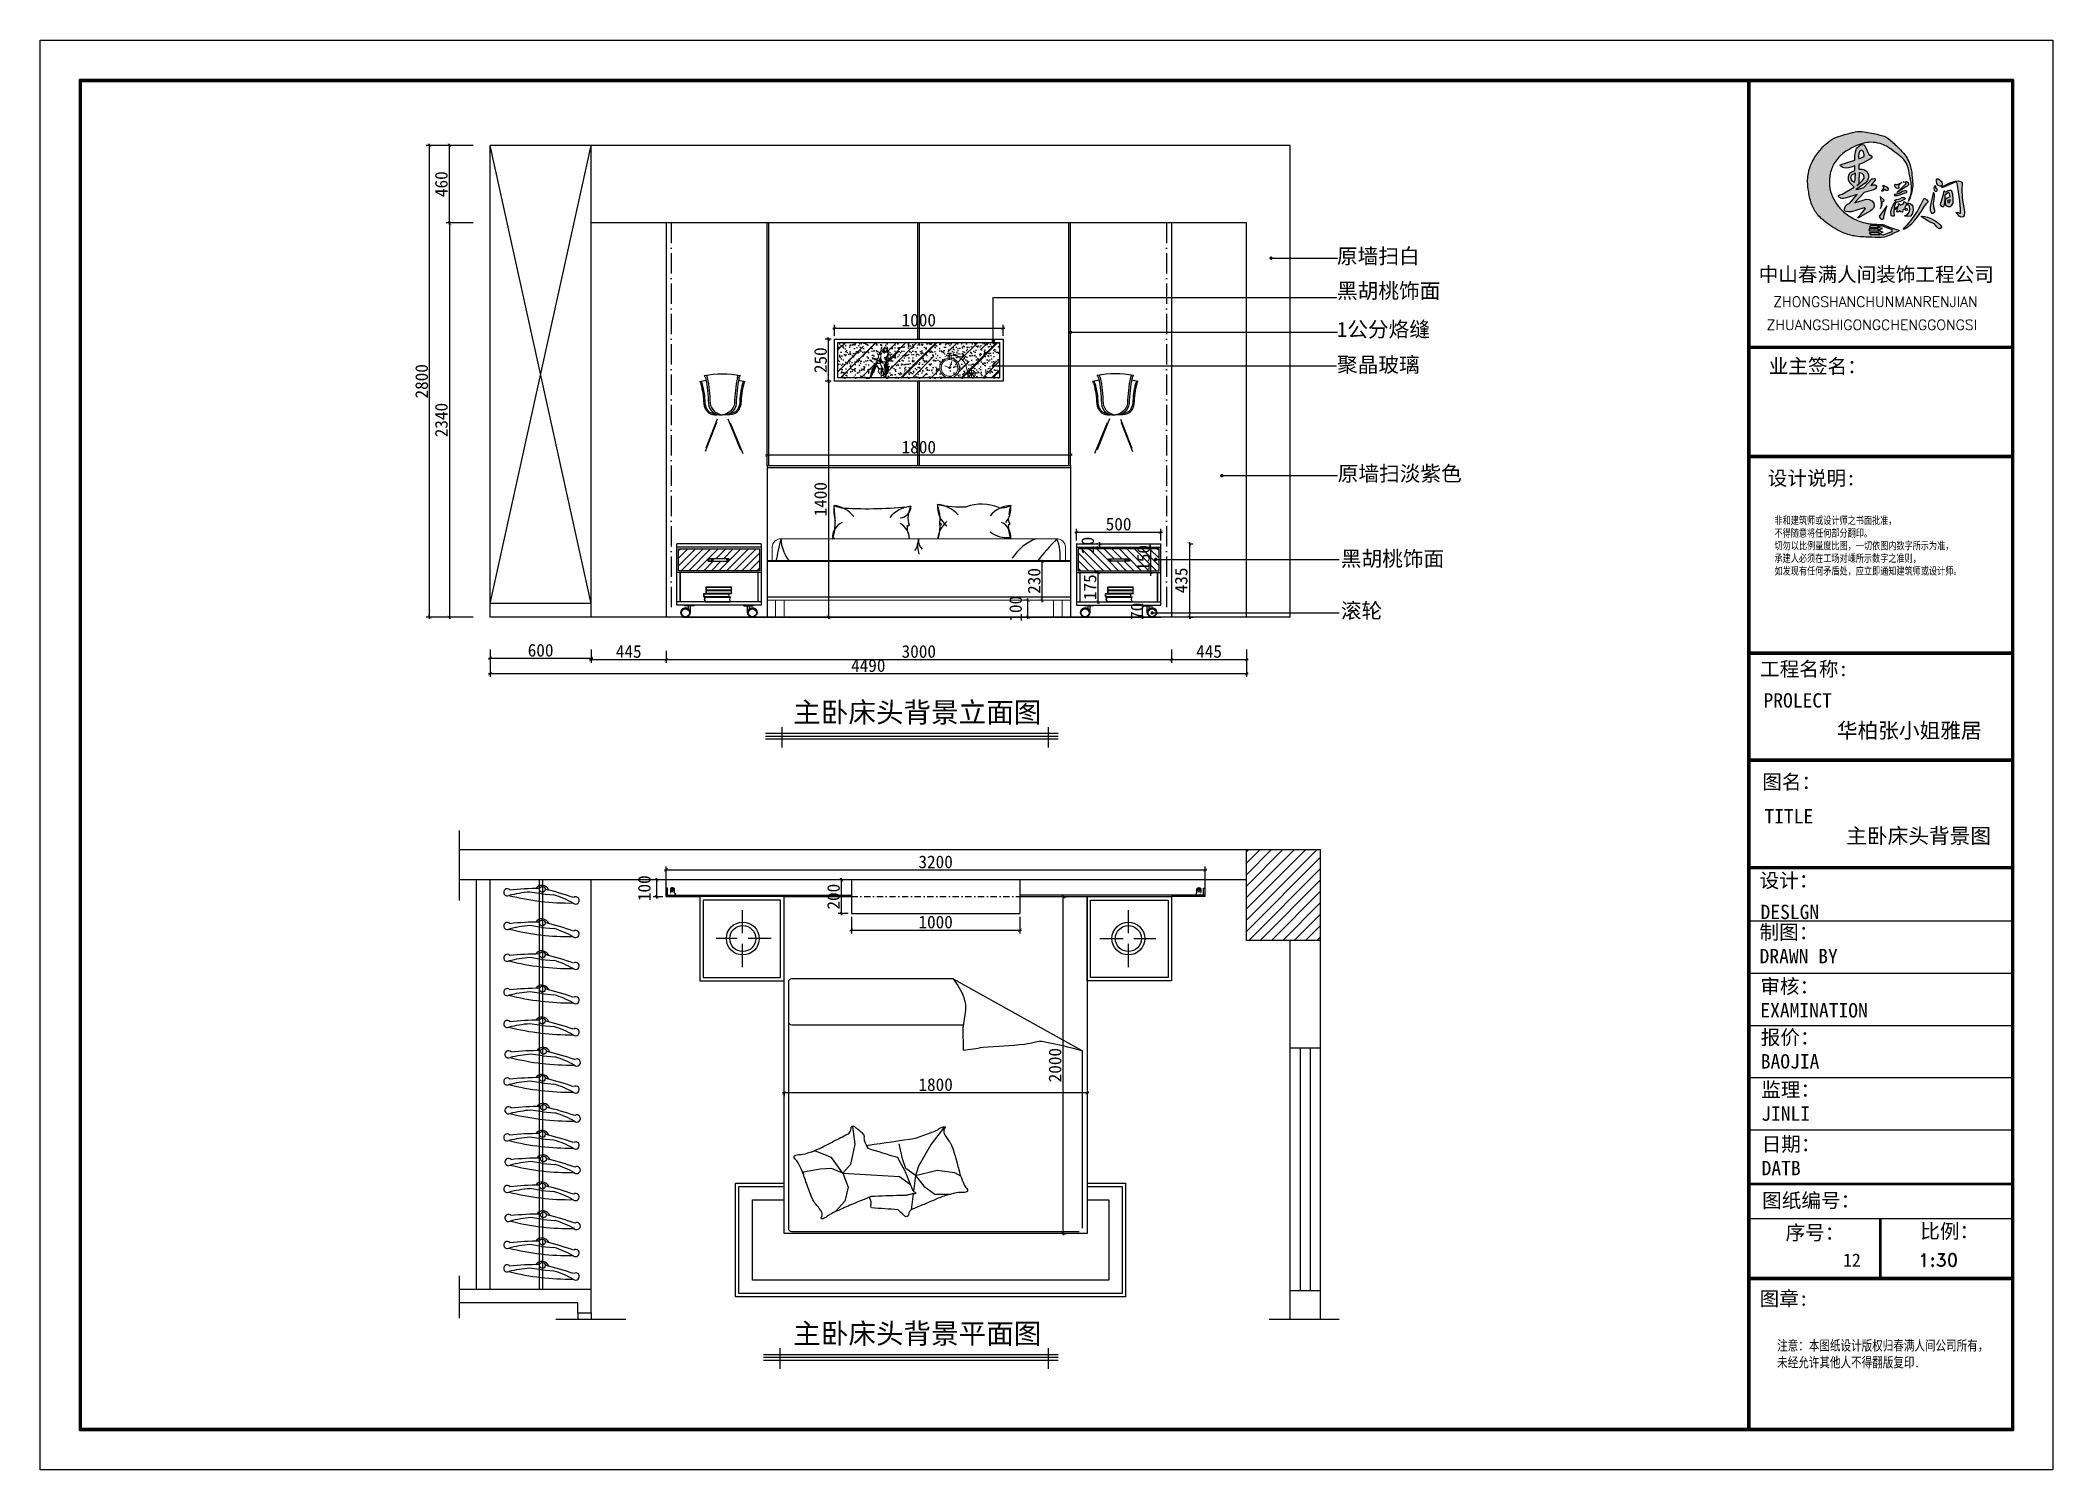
# Model space of a CAD drawing. Header units: millimetres. Extents: x 71641 to 191108, y -23091 to 29972.
# Drawn here: x 119428 to 131374, y -9624 to -1139 of the extents above; entities that cross this region are included whole.
import ezdxf

# ---------------------------------------------------------------- set-up
doc = ezdxf.new("R2010")
doc.units = ezdxf.units.MM
doc.linetypes.add('ACAD_ISO10W100', pattern=[18, 12, -3, 0, -3])
doc.linetypes.add('DASHDOT2', pattern=[0.5, 0.25, -0.125, 0, -0.125])
for name, color, linetype in [('00', 1, 'Continuous'), ('1', 1, 'Continuous'), ('3', 5, 'Continuous'), ('7', 7, 'Continuous'), ('FUR', 3, 'Continuous'), ('LAYER1', 1, 'Continuous'), ('家', 1, 'Continuous')]:
    doc.layers.add(name, color=color, linetype=linetype)
doc.layers.add('4', color=4, linetype='Continuous', lineweight=5)
doc.layers.add('8', color=8, linetype='Continuous', lineweight=0)
doc.styles.add('2121212', font='SIMFANG.TTF', dxfattribs={"height": 180})
doc.styles.add('30', font='SimSun.ttf', dxfattribs={"height": 75})
doc.styles.add('ROMAND', font='romand.shx', dxfattribs={"height": 100})
doc.styles.get("Standard").update_dxf_attribs({"font": 'SimSun.ttf', "height": 150})
doc.styles.add('STYLE-50B', font='SimSun.ttf', dxfattribs={"width": 0.766, "height": 150})
doc.dimstyles.new('30', dxfattribs={"dimscale": 0, "dimtxt": 90, "dimasz": 20, "dimexe": 20, "dimexo": 20, "dimgap": 10, "dimtad": 1, "dimdec": 0, "dimzin": 0, "dimdsep": 46, "dimtxsty": '30', "dimblk": 'ARCHTICK', "dimcen": 20, "dimdle": 10, "dimclrd": 8, "dimclre": 8, "dimclrt": 2, "dimadec": 0, "dimazin": 0, "dimtfac": 1, "dimtdec": 0, "dimtmove": 2, "dimatfit": 3, "dimldrblk": 'DOT', "dimfxl": 0, "dimtolj": 2, "dimtzin": 0, "dimlwd": -1, "dimarcsym": 0})

msp = doc.modelspace()

# ---------------------------------------------------------------- texts
at = {"color": 2, "char_height": 90, "attachment_point": 1, "style": '30'}
for s, insert in [('原墙扫白', (127125.3, -2374.7)), ('黑胡桃饰面', (127125.3, -2580.7)), ('1公分烙缝', (127125.3, -2809.6)), ('聚晶玻璃', (127125.3, -3019.4)), ('原墙扫淡紫色', (127129.9, -3665.4)), ('黑胡桃饰面', (127148.4, -4170.5)), ('滚轮', (127148.4, -4479.4))]:
    msp.add_mtext(s, dxfattribs=dict(at, insert=insert))
at = {"color": 8, "char_height": 120, "width": 4291.546, "attachment_point": 3}
for s, insert in [('{\\C2;主卧床头背景立面图}', (125370.7, -5067.7)), ('{\\C2;主卧床头背景平面图}', (125370.7, -8755))]:
    msp.add_mtext(s, dxfattribs=dict(at, insert=insert))
at = {"layer": '00', "color": 8, "lineweight": -2, "style": 'ROMAND'}
for s, p in [('ZHONGSHANCHUNMANRENJIAN', (129715.6, -2721)), ('ZHUANGSHIGONGCHENGGONGSI', (129675.7, -2858.2))]:
    msp.add_text(s, height=60.756, dxfattribs=at).set_placement(p)
at = {"layer": '00', "color": 8, "lineweight": -2, "attachment_point": 1, "style": '2121212'}
for s, insert, char_height, width in [('{\\f宋体|b0|i0|c134|p2;中山春满人间装饰工程公司}', (129628.7, -2486, 0), 85.272, 1591.421), ('{\\f宋体|b0|i0|c134|p2;业主签名：}', (129688.2, -3030.6, 0), 85.272, 1265.567), ('{\\f宋体|b0|i0|c134|p2;设计说明:}', (129682.7, -3695.2, 0), 85.272, 1265.567), ('{\\f宋体|b0|i0|c134|p2;工程名称:}', (129637.1, -4827.8, 0), 85.272, 1265.567), ('{\\f宋体|b0|i0|c134|p2;PROLECT}', (129657.3, -5014.2, 0), 85.272, 1265.567), ('{\\fSimSun|b0|i0|c134|p2;\\C2;华柏张小姐雅居}', (130092.9, -5190.6, 0), 90, 1265.567), ('{\\f宋体|b0|i0|c134|p2;图名：}', (129649.8, -5498.2, 0), 85.272, 1265.567), ('{\\f宋体|b0|i0|c134|p2;TITLE}', (129662.6, -5701.9, 0), 85.272, 1265.567), ('{\\fSimSun|b0|i0|c134|p2;\\C2;主卧床头背景图}', (130148.5, -5816, 0), 90, 1265.567), ('{\\f宋体|b0|i0|c134|p2;设计：}', (129634.3, -6083, 0), 85.272, 1265.567), ('{\\f宋体|b0|i0|c134|p2;DESLGN}', (129639.9, -6270, 0), 85.272, 1265.567), ('{\\f宋体|b0|i0|c134|p2;制图：\\PDRAWN BY}', (129634.1, -6390, 0), 85.272, 1265.567), ('{\\f宋体|b0|i0|c134|p2;审核：\\PEXAMINATION}', (129638.5, -6711.6, 0), 85.272, 1265.567), ('{\\f宋体|b0|i0|c134|p2;报价：\\PBAOJIA}', (129641.1, -7014.6, 0), 85.272, 1265.567), ('{\\f宋体|b0|i0|c134|p2;监理：\\PJINLI}', (129643.9, -7324.7, 0), 85.272, 1265.567), ('{\\f宋体|b0|i0|c134|p2;日期：\\PDATB}', (129646.1, -7648.1, 0), 85.272, 1265.567), ('{\\f宋体|b0|i0|c134|p2;图纸编号：}', (129649.5, -7982.5, 0), 85.272, 1265.567), ('{\\f宋体|b0|i0|c134|p2;序号：}', (129788.6, -8173.5, 0), 85.272, 1265.567), ('{\\f宋体|b0|i0|c134|p2;比例：}', (130588, -8165.1, 0), 85.272, 1265.567), ('{\\C2;12}', (130129.7, -8340), 77.52, 418.4), ('{\\Fromand.shx;\\C2;1:30}', (130576.3, -8340), 77.52, 418.4), ('{\\f宋体|b0|i0|c134|p2;图章\\f宋体|b0|i0|c0|p2;:}', (129634.4, -8565, 0), 85.272, 1265.567)]:
    msp.add_mtext(s, dxfattribs=dict(at, insert=insert, char_height=char_height, width=width))
at = {"layer": '家', "color": 8, "lineweight": -2, "width": 1265.567, "attachment_point": 1, "style": 'STYLE-50B'}
for s, insert, char_height in [('非和建筑师或设计师之书面批准，\\P不得随意将任何部分翻印。\\P切勿以比例量度比图，一切依图内数字所示为准，\\P承建人必须在工场对嵊所示数字之准则，\\P如发现有任何矛盾处，应立即通知建筑师或设计师。', (129722.7, -3965.9, 0), 45), ('注意：本图纸设计版权归春满人间公司所有，未经允许其他人不得翻版复印{\\f宋体|b0|i0|c0|p2;.}', (129738.3, -8855.8, 0), 60)]:
    msp.add_mtext(s, dxfattribs=dict(at, insert=insert, char_height=char_height))

# ---------------------------------------------------------------- blocks, each defined once
blk = doc.blocks.new('ASDFGASDFASD')
at = {"color": 8}
for q in [(-121363, 35213), (-121346, 35070)]:
    blk.add_line((-121357, 35141), q, dxfattribs=at)
at = {"color": 8, "extrusion": (0, 0, -1)}
for centre, major_axis, start_param, end_param in [((-121396, 35343), (-15, -15), 0.064735, 4.519237), ((-119960, 35305), (-1441, -173), -0.130439, 0.135448), ((-121924, 35045), (-414, -414), 3.421088, 3.635136), ((-122982, 34765), (-1202, 1202), 2.01697, 2.120705), ((-121330, 35145), (-12.2, -12.2), 3.810164, 10.093349), ((-121351, 35142), (-31.6, -31.6), 2.742131, 4.878196), ((-123025, 35131), (-1202, 1202), 2.35803, 2.461765), ((-122152, 35141), (-572, 572), 2.443948, 2.59889), ((-121348, 34937), (-15, -15), 3.101091, 7.555592)]:
    blk.add_ellipse(centre, major_axis=major_axis, ratio=1, start_param=start_param, end_param=end_param, dxfattribs=at)
blk = doc.blocks.new('hgeh')
at = {"layer": '1', "color": 191}
for p, q in [((132720, -16693), (132645, -16875)), ((132734, -16669), (132659, -16852)), ((132798, -16671), (132865, -16843)), ((132802, -16690), (132869, -16862))]:
    blk.add_line(p, q, dxfattribs=at)
at = {"layer": '1', "color": 3}
for points in [[(132640, -16461, -0.059062), (132657, -16579, 0.190678), (132686, -16633, 0.147907), (132735, -16646)], [(132668, -16426, -0.045862), (132685, -16578, 0.190678), (132713, -16632, 0.144688), (132767, -16646)]]:
    blk.add_lwpolyline(points, format="xyb", dxfattribs=at)
at = {"layer": '1', "color": 2}
for points in [[(132647, -16459, -0.058905), (132664, -16578, 0.187941), (132690, -16627, 0.118833), (132767, -16646)], [(132678, -16424, -0.04571), (132695, -16577, 0.186262), (132719, -16623, 0.131814), (132767, -16646)], [(132857, -16424, 0.04571), (132840, -16577, -0.186262), (132815, -16623, -0.131814), (132767, -16646)], [(132888, -16459, 0.058905), (132871, -16578, -0.187941), (132845, -16627, -0.118833), (132767, -16646)]]:
    blk.add_lwpolyline(points, format="xyb", dxfattribs=at)
at = {"layer": '1', "color": 4}
for points in [[(132867, -16426, 0.045862), (132850, -16578, -0.190678), (132821, -16632, -0.144688), (132767, -16646)], [(132895, -16461, 0.059062), (132878, -16579, -0.190678), (132849, -16633, -0.147907), (132800, -16646)]]:
    blk.add_lwpolyline(points, format="xyb", dxfattribs=at)
at = {"layer": '1', "color": 3}
for centre, radius, start, end in [((132740, -16997), 561, 97.0815, 101.0639), ((132606, -16471), 35.2, 16.2837, 42.8729), ((132767, -16962), 561, 78.9361, 101.0639), ((132634, -16436), 35.2, 16.2837, 42.8729), ((132795, -16997), 561, 78.9361, 82.9185)]:
    blk.add_arc(centre, radius, start, end, dxfattribs=at)
at = {"layer": '1', "color": 2}
for centre, radius, start, end in [((132606, -16471), 42.1, 16.2837, 37.1225), ((132634, -16436), 45.6, 16.2837, 34.9242), ((132901, -16436), 45.6, 145.0758, 163.7163), ((132928, -16471), 42.1, 142.8775, 163.7163)]:
    blk.add_arc(centre, radius, start, end, dxfattribs=at)
at = {"layer": '1', "color": 4}
for centre in [(132901, -16436), (132928, -16471)]:
    blk.add_arc(centre, 35.2, 137.1271, 163.7163, dxfattribs=at)
at = {"layer": '4', "color": 3}
blk.add_line((132800, -16646), (132735, -16646), dxfattribs=at)
blk = doc.blocks.new('gewg')
at = {"layer": '8'}
blk.add_lwpolyline([(12857, -1667, -0.481338), (12987, -1735, 0.320111), (13017, -1770, 0.124788)], format="xyb", dxfattribs=at)
blk.add_lwpolyline([(12874, -1647), (12895, -1647), (12895, -1650), (12874, -1650)], close=True, dxfattribs=at)
for points in [[(12877, -1685), (12877, -1661)], [(12886, -1685), (12886, -1651)], [(12895, -1685), (12895, -1659)], [(12886, -1734), (12858, -1721)], [(12886, -1734), (12899, -1697)], [(12995, -1770), (13038, -1770)], [(13001, -1755), (13032, -1786)], [(13001, -1786), (13032, -1755)], [(13017, -1749), (13017, -1792)]]:
    blk.add_lwpolyline(points, dxfattribs=at)
for centre, radius in [((12886, -1734), 58.8), ((12886, -1734), 49.8), ((12886, -1734), 4.26), ((13017, -1770), 21.6)]:
    blk.add_circle(centre, radius, dxfattribs=at)
blk.add_spline([(12912, -1658), (12929, -1660), (12955, -1669), (12968, -1657), (12969, -1654), (12961, -1652), (12911, -1655), (12909, -1656), (12912, -1658)], degree=3, dxfattribs=at)
blk.add_open_spline([(12968, -1656), (12969, -1659), (12974, -1665), (12977, -1683), (12965, -1684), (12958, -1684)], degree=3, knots=[2.252408, 2.252408, 2.252408, 2.252408, 11.242672, 29.057003, 49.266681, 49.266681, 49.266681, 49.266681], dxfattribs=at)
blk = doc.blocks.new('饰品-4')
at = {"layer": '8', "linetype": 'Continuous'}
for p, q in [((174, 3), (170, -2)), ((178, 7), (174, 3)), ((185, 9), (178, 7)), ((195, 7), (185, 9)), ((201, 1), (195, 7)), ((202, -5), (201, 1)), ((90, -151), (67, -204)), ((70, -93), (70, -91)), ((70, -91), (77, -91)), ((78, -93), (70, -93)), ((71, -87), (73, -83)), ((72, -88), (71, -87)), ((84, -167), (71, -199)), ((85, -94), (72, -88)), ((73, -83), (78, -84)), ((73, -83), (73, -83)), ((89, -167), (75, -203)), ((75, -203), (89, -167)), ((76, -172), (86, -151)), ((77, -91), (85, -94)), ((78, -84), (89, -89)), ((86, -96), (78, -93)), ((81, -209), (100, -160)), ((104, -157), (82, -210)), ((82, -205), (96, -168)), ((91, -154), (84, -167)), ((85, -94), (91, -93)), ((91, -94), (85, -94)), ((89, -99), (86, -96)), ((86, -151), (91, -145)), ((89, -89), (93, -90)), ((95, -100), (89, -99)), ((92, -156), (89, -167)), ((89, -167), (92, -156)), ((95, -148), (90, -151)), ((91, -93), (92, -91)), ((92, -91), (91, -94)), ((91, -145), (96, -144)), ((93, -151), (91, -154)), ((91, -154), (92, -156)), ((92, -156), (91, -154)), ((91, -154), (91, -154)), ((93, -90), (98, -92)), ((95, -150), (93, -151)), ((100, -99), (95, -100)), ((99, -149), (95, -148)), ((98, -150), (95, -150)), ((96, -141), (99, -139)), ((97, -142), (96, -141)), ((96, -144), (97, -142)), ((96, -168), (98, -160)), ((98, -92), (101, -95)), ((101, -144), (98, -143)), ((98, -143), (102, -144)), ((99, -153), (98, -150)), ((98, -160), (99, -153)), ((99, -139), (103, -127)), ((101, -153), (99, -149)), ((113, -106), (100, -99)), ((100, -160), (101, -153)), ((101, -95), (101, -97)), ((101, -97), (114, -102)), ((104, -145), (101, -144)), ((102, -144), (101, -146)), ((101, -146), (104, -150)), ((103, -121), (106, -116)), ((103, -123), (103, -121)), ((103, -127), (103, -123)), ((103, -123), (107, -124)), ((109, -125), (103, -123)), ((104, -142), (104, -145)), ((128, -183), (104, -142)), ((104, -150), (104, -157)), ((108, -131), (105, -136)), ((105, -136), (131, -180)), ((106, -116), (109, -115)), ((107, -124), (112, -126)), ((140, -131), (108, -131)), ((109, -115), (113, -106)), ((109, -115), (112, -117)), ((112, -117), (109, -115)), ((112, -126), (109, -125)), ((112, -126), (111, -128)), ((111, -128), (139, -128)), ((115, -122), (112, -126)), ((112, -126), (112, -126)), ((117, -107), (113, -117)), ((113, -117), (116, -120)), ((114, -102), (115, -102)), ((115, -102), (118, -103)), ((116, -120), (115, -122)), ((133, -113), (117, -107)), ((118, -103), (118, -104)), ((118, -104), (136, -112)), ((124, -76), (125, -70)), ((125, -81), (124, -76)), ((125, -70), (128, -64)), ((127, -88), (125, -81)), ((127, -91), (127, -88)), ((129, -93), (127, -91)), ((128, -64), (131, -55)), ((129, -95), (129, -93)), ((131, -99), (129, -95)), ((131, -55), (133, -50)), ((131, -99), (135, -96)), ((135, -96), (131, -99)), ((133, -103), (131, -99)), ((135, -96), (132, -98)), ((132, -98), (134, -101)), ((133, -50), (134, -41)), ((134, -108), (133, -103)), ((134, -116), (133, -113)), ((134, -41), (135, -38)), ((140, -54), (134, -53)), ((134, -53), (140, -54)), ((134, -101), (137, -107)), ((136, -107), (134, -108)), ((139, -119), (134, -116)), ((135, -38), (141, -32)), ((135, -38), (138, -40)), ((138, -40), (135, -38)), ((139, -82), (135, -84)), ((135, -84), (139, -82)), ((135, -96), (140, -94)), ((140, -94), (135, -96)), ((140, -94), (135, -96)), ((141, -113), (135, -114)), ((135, -114), (137, -121)), ((138, -112), (136, -107)), ((136, -112), (142, -112)), ((137, -107), (140, -112)), ((137, -121), (140, -132)), ((138, -40), (141, -44)), ((141, -44), (138, -40)), ((140, -111), (138, -112)), ((144, -83), (139, -82)), ((139, -82), (144, -83)), ((154, -128), (139, -119)), ((142, -56), (140, -54)), ((140, -54), (142, -56)), ((140, -94), (146, -94)), ((146, -94), (140, -94)), ((145, -94), (140, -94)), ((143, -109), (140, -111)), ((140, -112), (143, -109)), ((140, -112), (143, -109)), ((142, -117), (140, -112)), ((140, -118), (140, -114)), ((140, -114), (140, -118)), ((152, -125), (140, -118)), ((140, -118), (152, -125)), ((140, -132), (145, -146)), ((141, -32), (148, -26)), ((141, -44), (142, -49)), ((142, -49), (141, -44)), ((144, -113), (141, -113)), ((148, -49), (142, -54)), ((142, -54), (147, -50)), ((142, -56), (142, -54)), ((142, -54), (142, -56)), ((144, -63), (142, -56)), ((142, -56), (144, -63)), ((142, -112), (144, -113)), ((144, -120), (142, -117)), ((147, -109), (143, -109)), ((143, -109), (147, -109)), ((143, -109), (147, -109)), ((146, -58), (144, -63)), ((144, -63), (146, -59)), ((145, -73), (144, -63)), ((144, -63), (145, -79)), ((145, -79), (144, -83)), ((144, -83), (145, -80)), ((144, -87), (144, -83)), ((144, -83), (144, -87)), ((146, -92), (144, -87)), ((144, -87), (145, -92)), ((144, -113), (144, -115)), ((144, -115), (157, -120)), ((144, -120), (145, -117)), ((145, -117), (144, -120)), ((145, -121), (144, -120)), ((145, -80), (145, -73)), ((145, -92), (146, -94)), ((146, -97), (145, -94)), ((145, -94), (145, -94)), ((146, -101), (145, -95)), ((145, -95), (145, -99)), ((145, -99), (149, -107)), ((145, -117), (145, -115)), ((145, -115), (145, -117)), ((147, -121), (145, -121)), ((145, -146), (149, -154)), ((146, -59), (147, -52)), ((147, -52), (146, -58)), ((146, -94), (146, -92)), ((146, -101), (146, -97)), ((149, -107), (146, -101)), ((149, -107), (146, -101)), ((146, -171), (151, -159)), ((147, -50), (153, -42)), ((147, -108), (149, -107)), ((149, -107), (147, -109)), ((147, -109), (149, -107)), ((152, -111), (147, -108)), ((147, -109), (148, -109)), ((147, -121), (148, -120)), ((148, -120), (147, -121)), ((148, -122), (147, -121)), ((148, -26), (152, -24)), ((153, -42), (148, -49)), ((148, -109), (148, -109)), ((148, -109), (150, -111)), ((148, -120), (148, -117)), ((148, -117), (148, -120)), ((150, -122), (148, -122)), ((149, -154), (151, -158)), ((153, -165), (149, -174)), ((150, -111), (155, -113)), ((150, -122), (151, -120)), ((151, -120), (150, -122)), ((151, -124), (150, -122)), ((151, -169), (150, -173)), ((151, -120), (151, -117)), ((151, -117), (151, -120)), ((153, -124), (151, -124)), ((151, -158), (152, -160)), ((153, -167), (151, -164)), ((151, -164), (151, -169)), ((152, -24), (156, -23)), ((155, -113), (152, -111)), ((155, -125), (152, -125)), ((152, -125), (155, -125)), ((152, -160), (153, -166)), ((154, -118), (153, -121)), ((153, -124), (154, -121)), ((153, -121), (153, -124)), ((155, -124), (153, -124)), ((153, -127), (157, -127)), ((153, -166), (155, -169)), ((155, -171), (153, -167)), ((154, -121), (154, -118)), ((157, -127), (154, -128)), ((155, -169), (154, -173)), ((156, -115), (155, -113)), ((155, -113), (156, -115)), ((157, -121), (155, -124)), ((158, -123), (155, -125)), ((155, -125), (157, -127)), ((159, -170), (155, -169)), ((155, -169), (157, -173)), ((157, -174), (155, -169)), ((155, -169), (160, -171)), ((156, -23), (163, -24)), ((160, -29), (156, -32)), ((156, -32), (160, -30)), ((156, -115), (157, -117)), ((162, -115), (156, -115)), ((168, -116), (156, -115)), ((157, -117), (157, -121)), ((157, -120), (158, -123)), ((158, -170), (157, -170)), ((159, -33), (159, -31)), ((159, -31), (159, -34)), ((161, -33), (159, -33)), ((159, -34), (160, -35)), ((165, -174), (159, -170)), ((166, -27), (160, -29)), ((160, -30), (162, -31)), ((160, -35), (163, -35)), ((162, -31), (161, -33)), ((176, -116), (162, -115)), ((163, -24), (167, -22)), ((163, -35), (164, -33)), ((164, -33), (164, -35)), ((164, -35), (164, -37)), ((164, -37), (166, -37)), ((165, -35), (167, -36)), ((165, -36), (165, -35)), ((166, -37), (165, -36)), ((167, -39), (165, -40)), ((165, -40), (166, -41)), ((167, -11), (166, -20)), ((166, -20), (167, -25)), ((167, -25), (166, -27)), ((166, -41), (168, -40)), ((170, -2), (167, -11)), ((167, -22), (168, -21)), ((167, -36), (167, -39)), ((168, -21), (170, -21)), ((168, -40), (170, -37)), ((176, -116), (168, -116)), ((170, -126), (168, -117)), ((168, -117), (170, -126)), ((170, -21), (170, -29)), ((170, -29), (175, -35)), ((170, -37), (170, -40)), ((170, -40), (171, -42)), ((170, -126), (171, -137)), ((173, -143), (170, -126)), ((171, -40), (172, -36)), ((172, -42), (171, -40)), ((171, -42), (173, -44)), ((177, -81), (171, -81)), ((171, -81), (178, -81)), ((171, -137), (174, -144)), ((172, -36), (172, -39)), ((172, -39), (174, -43)), ((173, -44), (172, -42)), ((173, -148), (173, -143)), ((174, -144), (173, -147)), ((173, -147), (175, -160)), ((175, -161), (173, -148)), ((174, -43), (176, -45)), ((175, -35), (177, -29)), ((175, -35), (177, -29)), ((175, -35), (183, -34)), ((175, -38), (175, -35)), ((177, -35), (175, -35)), ((175, -42), (175, -38)), ((178, -44), (175, -42)), ((175, -157), (175, -157)), ((175, -160), (176, -162)), ((176, -166), (175, -161)), ((176, -16), (177, -11)), ((176, -16), (177, -11)), ((176, -22), (176, -16)), ((176, -22), (176, -16)), ((176, -16), (177, -18)), ((177, -18), (176, -16)), ((177, -29), (176, -22)), ((177, -29), (176, -22)), ((176, -22), (177, -26)), ((177, -26), (176, -22)), ((183, -36), (176, -37)), ((176, -37), (183, -36)), ((176, -45), (178, -44)), ((186, -118), (176, -116)), ((186, -118), (176, -116)), ((176, -162), (178, -151)), ((187, -186), (176, -160)), ((178, -174), (176, -166)), ((177, -11), (178, -7)), ((177, -11), (178, -7)), ((177, -18), (178, -20)), ((178, -20), (177, -18)), ((183, -34), (177, -35)), ((184, -81), (177, -81)), ((177, -156), (179, -153)), ((177, -156), (189, -185)), ((178, -7), (180, -4)), ((178, -7), (180, -4)), ((182, -31), (178, -27)), ((178, -27), (182, -31)), ((178, -81), (184, -81)), ((180, -88), (178, -89)), ((178, -89), (178, -91)), ((178, -91), (178, -92)), ((178, -92), (181, -91)), ((180, -93), (178, -94)), ((178, -94), (178, -95)), ((178, -95), (180, -96)), ((178, -151), (181, -141)), ((178, -151), (184, -148)), ((181, -85), (179, -87)), ((179, -87), (179, -88)), ((179, -88), (184, -88)), ((179, -153), (186, -151)), ((179, -153), (179, -169)), ((180, -4), (184, -2)), ((180, -4), (184, -2)), ((184, -88), (180, -88)), ((184, -93), (180, -93)), ((180, -96), (181, -96)), ((181, -98), (180, -99)), ((180, -99), (181, -100)), ((181, -145), (180, -145)), ((185, -86), (181, -85)), ((181, -91), (184, -91)), ((181, -96), (185, -96)), ((184, -97), (181, -98)), ((181, -100), (184, -100)), ((181, -141), (183, -135)), ((189, -143), (181, -145)), ((184, -31), (182, -31)), ((182, -31), (185, -31)), ((184, -152), (182, -168)), ((183, -34), (187, -33)), ((187, -33), (183, -34)), ((191, -35), (183, -36)), ((183, -36), (191, -35)), ((183, -135), (184, -126)), ((184, -2), (188, -3)), ((184, -2), (188, -3)), ((187, -32), (184, -31)), ((184, -81), (187, -79)), ((186, -80), (184, -81)), ((184, -91), (186, -93)), ((186, -93), (184, -93)), ((186, -97), (184, -97)), ((184, -100), (186, -99)), ((184, -126), (186, -118)), ((184, -148), (191, -148)), ((185, -31), (187, -31)), ((189, -91), (185, -86)), ((185, -96), (186, -97)), ((191, -151), (185, -177)), ((191, -79), (186, -80)), ((186, -99), (187, -101)), ((187, -117), (186, -118)), ((186, -118), (186, -118)), ((186, -151), (191, -151)), ((187, -31), (189, -30)), ((189, -30), (187, -32)), ((187, -33), (187, -31)), ((187, -31), (187, -33)), ((187, -33), (192, -33)), ((192, -33), (187, -33)), ((187, -79), (191, -79)), ((190, -85), (187, -87)), ((187, -87), (188, -89)), ((187, -101), (188, -103)), ((188, -112), (187, -117)), ((195, -155), (187, -180)), ((203, -167), (187, -180)), ((188, -3), (193, -4)), ((188, -3), (193, -4)), ((188, -103), (191, -104)), ((190, -110), (188, -112)), ((188, -152), (189, -185)), ((189, -30), (190, -27)), ((190, -27), (189, -30)), ((191, -92), (189, -91)), ((189, -103), (190, -107)), ((195, -144), (189, -143)), ((200, -160), (189, -185)), ((190, -27), (193, -24)), ((192, -24), (190, -27)), ((191, -82), (190, -85)), ((190, -107), (190, -110)), ((196, -34), (191, -35)), ((191, -35), (196, -34)), ((192, -75), (191, -79)), ((191, -79), (191, -82)), ((193, -94), (191, -92)), ((191, -104), (197, -103)), ((191, -148), (198, -151)), ((191, -151), (196, -154)), ((194, -24), (192, -24)), ((192, -24), (192, -24)), ((192, -33), (196, -31)), ((196, -31), (192, -33)), ((194, -73), (192, -75)), ((193, -4), (194, -4)), ((193, -4), (194, -4)), ((193, -24), (196, -25)), ((193, -24), (193, -24)), ((196, -94), (193, -94)), ((194, -4), (195, -5)), ((194, -4), (195, -6)), ((195, -19), (194, -24)), ((195, -19), (194, -24)), ((194, -24), (196, -25)), ((195, -27), (194, -27)), ((194, -27), (195, -27)), ((194, -70), (198, -66)), ((197, -67), (194, -69)), ((194, -69), (194, -73)), ((194, -73), (194, -70)), ((199, -79), (194, -73)), ((195, -5), (196, -8)), ((195, -6), (196, -8)), ((196, -14), (195, -19)), ((196, -15), (195, -19)), ((197, -29), (195, -27)), ((195, -27), (197, -29)), ((202, -150), (195, -144)), ((196, -8), (197, -10)), ((196, -8), (197, -13)), ((197, -10), (196, -14)), ((197, -13), (196, -15)), ((196, -25), (199, -28)), ((196, -25), (199, -28)), ((196, -31), (197, -29)), ((197, -29), (196, -31)), ((200, -30), (196, -34)), ((196, -34), (200, -30)), ((202, -91), (196, -94)), ((196, -96), (196, -94)), ((196, -94), (196, -94)), ((196, -94), (196, -96)), ((198, -100), (196, -96)), ((196, -96), (198, -100)), ((196, -154), (200, -160)), ((197, -66), (200, -56)), ((200, -56), (197, -67)), ((204, -60), (197, -66)), ((197, -103), (199, -103)), ((200, -30), (198, -36)), ((200, -30), (198, -36)), ((198, -36), (199, -37)), ((198, -36), (202, -41)), ((198, -66), (205, -60)), ((199, -103), (198, -100)), ((198, -100), (199, -103)), ((198, -151), (203, -158)), ((199, -16), (202, -5)), ((201, -26), (199, -16)), ((201, -31), (199, -22)), ((199, -22), (201, -26)), ((199, -28), (200, -30)), ((199, -28), (200, -30)), ((199, -37), (202, -41)), ((204, -84), (199, -79)), ((199, -103), (200, -103)), ((200, -56), (201, -49)), ((201, -49), (200, -56)), ((200, -103), (204, -102)), ((200, -160), (203, -167)), ((202, -41), (201, -31)), ((202, -41), (202, -41)), ((202, -41), (208, -47)), ((202, -91), (204, -87)), ((208, -89), (202, -91)), ((208, -89), (202, -91)), ((202, -91), (202, -91)), ((208, -160), (202, -150)), ((203, -158), (206, -168)), ((203, -167), (203, -172)), ((208, -56), (204, -60)), ((204, -77), (206, -66)), ((206, -66), (204, -78)), ((204, -84), (204, -77)), ((204, -78), (204, -84)), ((207, -82), (204, -84)), ((204, -87), (205, -83)), ((204, -87), (211, -85)), ((211, -85), (204, -87)), ((204, -102), (209, -101)), ((205, -60), (208, -56)), ((205, -83), (207, -82)), ((206, -168), (207, -183)), ((207, -82), (214, -83)), ((214, -83), (207, -82)), ((208, -47), (212, -51)), ((211, -91), (208, -89)), ((211, -91), (208, -89)), ((210, -172), (208, -160)), ((209, -101), (211, -100)), ((211, -85), (219, -87)), ((219, -87), (211, -85)), ((216, -97), (211, -91)), ((216, -97), (211, -91)), ((211, -100), (216, -97)), ((211, -100), (216, -97)), ((216, -101), (211, -100)), ((212, -51), (215, -53)), ((215, -53), (217, -58)), ((220, -101), (216, -101)), ((217, -58), (222, -68)), ((219, -87), (224, -88)), ((224, -88), (219, -87)), ((225, -98), (220, -101)), ((222, -68), (224, -72)), ((224, -72), (227, -79)), ((229, -90), (225, -98)), ((227, -79), (229, -89)), ((229, -89), (229, -90)), ((53, -247), (52, -251)), ((55, -248), (52, -251)), ((52, -251), (55, -248)), ((52, -251), (53, -253)), ((52, -251), (52, -251)), ((54, -241), (53, -247)), ((53, -253), (60, -253)), ((71, -199), (54, -241)), ((57, -244), (55, -248)), ((55, -248), (57, -244)), ((75, -203), (57, -244)), ((57, -244), (75, -203)), ((60, -253), (63, -247)), ((63, -247), (74, -223)), ((66, -203), (76, -172)), ((66, -200), (66, -198)), ((66, -198), (66, -198)), ((66, -198), (86, -207)), ((86, -208), (66, -200)), ((67, -204), (66, -203)), ((74, -223), (82, -205)), ((82, -210), (81, -209)), ((86, -207), (86, -208)), ((122, -198), (124, -191)), ((126, -209), (122, -198)), ((124, -191), (128, -183)), ((130, -211), (126, -209)), ((128, -183), (132, -179)), ((131, -180), (128, -183)), ((130, -214), (130, -211)), ((133, -214), (130, -214)), ((132, -179), (133, -175)), ((133, -175), (137, -173)), ((133, -220), (133, -214)), ((143, -222), (133, -220)), ((137, -173), (144, -172)), ((146, -202), (141, -206)), ((141, -206), (147, -211)), ((146, -221), (143, -222)), ((144, -172), (146, -171)), ((149, -174), (145, -183)), ((145, -183), (148, -185)), ((148, -200), (146, -202)), ((148, -213), (146, -221)), ((146, -236), (148, -233)), ((146, -239), (146, -236)), ((146, -246), (146, -239)), ((146, -248), (146, -246)), ((149, -248), (146, -248)), ((150, -192), (147, -193)), ((147, -193), (147, -197)), ((147, -197), (149, -200)), ((147, -211), (148, -213)), ((148, -185), (149, -190)), ((152, -198), (148, -200)), ((152, -199), (148, -200)), ((148, -200), (149, -205)), ((149, -205), (148, -233)), ((148, -233), (152, -232)), ((148, -233), (152, -232)), ((151, -177), (149, -179)), ((149, -179), (150, -180)), ((149, -190), (151, -191)), ((149, -200), (152, -198)), ((156, -249), (149, -248)), ((150, -173), (151, -177)), ((150, -180), (150, -183)), ((150, -183), (150, -192)), ((153, -188), (150, -192)), ((150, -192), (153, -189)), ((151, -177), (153, -177)), ((153, -177), (151, -177)), ((152, -198), (158, -196)), ((158, -196), (152, -198)), ((157, -199), (152, -199)), ((152, -199), (157, -199)), ((152, -232), (159, -232)), ((152, -232), (159, -232)), ((153, -189), (156, -184)), ((156, -184), (153, -188)), ((154, -173), (157, -180)), ((155, -173), (155, -171)), ((156, -177), (155, -173)), ((156, -177), (156, -177)), ((158, -183), (156, -177)), ((161, -250), (156, -249)), ((157, -173), (157, -173)), ((157, -173), (160, -178)), ((160, -178), (157, -174)), ((157, -180), (157, -182)), ((157, -182), (160, -180)), ((160, -202), (157, -199)), ((157, -199), (159, -202)), ((160, -180), (158, -182)), ((158, -182), (160, -189)), ((159, -184), (158, -183)), ((165, -204), (159, -184)), ((159, -202), (164, -206)), ((159, -232), (162, -231)), ((159, -232), (162, -231)), ((160, -171), (165, -174)), ((160, -180), (162, -180)), ((162, -181), (160, -180)), ((160, -189), (165, -204)), ((164, -205), (160, -202)), ((167, -251), (161, -250)), ((162, -180), (166, -182)), ((166, -182), (162, -181)), ((162, -231), (164, -229)), ((162, -231), (165, -233)), ((162, -231), (162, -231)), ((163, -230), (164, -232)), ((165, -204), (164, -202)), ((164, -202), (165, -204)), ((164, -206), (165, -204)), ((164, -214), (164, -205)), ((166, -208), (164, -210)), ((164, -215), (166, -212)), ((164, -229), (164, -214)), ((168, -215), (164, -220)), ((166, -224), (164, -220)), ((168, -229), (164, -226)), ((164, -232), (169, -234)), ((165, -204), (166, -211)), ((165, -233), (167, -235)), ((166, -211), (168, -215)), ((166, -224), (168, -218)), ((171, -228), (166, -224)), ((167, -235), (167, -238)), ((167, -238), (169, -240)), ((174, -253), (167, -251)), ((168, -215), (169, -224)), ((168, -215), (174, -215)), ((174, -215), (168, -215)), ((169, -229), (168, -229)), ((169, -224), (169, -228)), ((169, -228), (170, -234)), ((169, -234), (170, -234)), ((169, -240), (173, -243)), ((170, -234), (172, -239)), ((172, -239), (175, -243)), ((173, -226), (176, -221)), ((176, -222), (173, -226)), ((173, -243), (176, -246)), ((174, -215), (177, -214)), ((177, -214), (174, -215)), ((180, -253), (174, -253)), ((175, -243), (178, -244)), ((176, -221), (177, -216)), ((177, -217), (176, -222)), ((176, -246), (179, -247)), ((177, -180), (178, -174)), ((177, -180), (182, -180)), ((178, -184), (177, -180)), ((177, -214), (179, -210)), ((179, -210), (177, -214)), ((177, -214), (177, -217)), ((177, -216), (177, -214)), ((178, -191), (178, -184)), ((179, -198), (178, -191)), ((178, -244), (181, -245)), ((179, -210), (179, -198)), ((185, -222), (179, -198)), ((179, -204), (181, -200)), ((180, -214), (179, -210)), ((179, -210), (179, -210)), ((179, -247), (181, -249)), ((184, -198), (180, -201)), ((180, -213), (181, -200)), ((181, -222), (180, -214)), ((181, -252), (180, -253)), ((181, -227), (181, -222)), ((184, -224), (181, -226)), ((182, -227), (181, -228)), ((182, -229), (181, -227)), ((181, -245), (183, -244)), ((181, -249), (182, -250)), ((182, -250), (181, -252)), ((182, -180), (184, -186)), ((188, -225), (182, -227)), ((183, -230), (182, -229)), ((191, -217), (183, -199)), ((184, -235), (183, -230)), ((183, -232), (188, -230)), ((183, -244), (184, -241)), ((184, -186), (187, -186)), ((185, -192), (184, -198)), ((184, -224), (184, -198)), ((190, -219), (184, -224)), ((184, -241), (184, -235)), ((189, -193), (185, -192)), ((197, -207), (186, -194)), ((195, -211), (186, -194)), ((203, -177), (187, -182)), ((194, -219), (188, -225)), ((188, -230), (196, -220)), ((203, -172), (189, -185)), ((189, -185), (192, -186)), ((203, -191), (189, -185)), ((201, -199), (189, -185)), ((192, -193), (189, -193)), ((191, -217), (189, -193)), ((199, -203), (190, -192)), ((200, -200), (190, -192)), ((196, -210), (190, -219)), ((203, -183), (192, -188)), ((192, -186), (193, -190)), ((193, -190), (192, -193)), ((201, -196), (192, -191)), ((196, -210), (192, -193)), ((199, -211), (194, -219)), ((201, -196), (196, -210)), ((196, -220), (202, -213)), ((203, -203), (199, -211)), ((203, -183), (201, -196)), ((202, -213), (206, -200)), ((203, -172), (203, -183)), ((206, -189), (203, -203)), ((207, -183), (206, -189)), ((206, -200), (209, -184)), ((209, -184), (210, -172))]:
    blk.add_line(p, q, dxfattribs=at)
at = {"layer": '8'}
blk.add_point((146, -248), dxfattribs=at)
at = {"layer": '8', "width": 0.8, "flags": 9}
for tag in ['YSIZE', 'XSIZE']:
    blk.add_attdef(tag, (174, -253), '', height=0.0681, rotation=357.9559, dxfattribs=at)
blk = doc.blocks.new('_ARCHTICK')
at = {"color": 0, "linetype": 'ByBlock', "const_width": 0.15}
blk.add_lwpolyline([(-0.5, -0.5), (0.5, 0.5)], dxfattribs=at)
blk = doc.blocks.new('*D217')
at = {"color": 8, "lineweight": -2}
for p, q in [((124123, -2913), (124087, -2913)), ((124123, -3163), (124087, -3163))]:
    blk.add_line(p, q, dxfattribs=at)
at = {"color": 8}
blk.add_line((124107, -3173), (124107, -2903), dxfattribs=at)
at = {"layer": 'Defpoints', "color": 0}
for p in [(124107, -2913), (124143, -2913), (124143, -3163)]:
    blk.add_point(p, dxfattribs=at)
at = {"color": 8, "xscale": 20, "yscale": 20, "zscale": 20}
for p, rotation in [((124107, -2913), 90), ((124107, -3163), 270)]:
    blk.add_blockref('_ARCHTICK', p, dxfattribs=dict(at, rotation=rotation))
at = {"color": 2, "insert": (124060, -3038), "char_height": 75, "attachment_point": 5, "rotation": 90, "style": '30'}
blk.add_mtext('\\A2;250', dxfattribs=at)
blk = doc.blocks.new('_Dot')
at = {"color": 0, "linetype": 'ByBlock', "lineweight": -2}
blk.add_line((-0.5, 0), (-1, 0), dxfattribs=at)
at = {"color": 0, "linetype": 'ByBlock', "const_width": 0.5}
blk.add_lwpolyline([(-0.25, 0, 1), (0.25, 0, 1)], format="xyb", close=True, dxfattribs=at)
blk = doc.blocks.new('DOT')
at = {"color": 0, "linetype": 'ByBlock'}
blk.add_line((-0.5, 0), (-1, 0), dxfattribs=at)
at = {"color": 0, "linetype": 'ByBlock', "const_width": 0.5}
blk.add_lwpolyline([(-0.25, 0, 1), (0.25, 0, 1)], format="xyb", close=True, dxfattribs=at)
blk = doc.blocks.new('*D218')
at = {"color": 8, "lineweight": -2}
blk.add_line((124123, -3163), (124087, -3163), dxfattribs=at)
at = {"color": 8}
blk.add_line((124107, -3153), (124107, -4573), dxfattribs=at)
at = {"layer": 'Defpoints', "color": 0}
for p in [(124143, -3163), (124107, -4563), (124107, -4563)]:
    blk.add_point(p, dxfattribs=at)
at = {"color": 8, "xscale": 20, "yscale": 20, "zscale": 20}
for p, rotation in [((124107, -3163), 90), ((124107, -4563), 270)]:
    blk.add_blockref('_ARCHTICK', p, dxfattribs=dict(at, rotation=rotation))
at = {"color": 2, "insert": (124060, -3863), "char_height": 75, "attachment_point": 5, "rotation": 90, "style": '30'}
blk.add_mtext('\\A2;1400', dxfattribs=at)
blk = doc.blocks.new('*D219')
at = {"color": 8, "lineweight": -2}
for p, q in [((122098, -4755), (122098, -4827)), ((122698, -4755), (122698, -4827))]:
    blk.add_line(p, q, dxfattribs=at)
at = {"color": 8}
blk.add_line((122088, -4807), (122708, -4807), dxfattribs=at)
at = {"layer": 'Defpoints', "color": 0}
for p in [(122098, -4735), (122698, -4735), (122698, -4807)]:
    blk.add_point(p, dxfattribs=at)
at = {"color": 8, "xscale": 20, "yscale": 20, "zscale": 20, "rotation": 180}
blk.add_blockref('_ARCHTICK', (122098, -4807), dxfattribs=at)
at = {"color": 8, "xscale": 20, "yscale": 20, "zscale": 20}
blk.add_blockref('_ARCHTICK', (122698, -4807), dxfattribs=at)
at = {"color": 2, "insert": (122398, -4760), "char_height": 75, "attachment_point": 5, "style": '30'}
blk.add_mtext('\\A2;600', dxfattribs=at)
blk = doc.blocks.new('*D220')
at = {"color": 8, "lineweight": -2}
for p, q in [((122698, -4755), (122698, -4835)), ((123143, -4763), (123143, -4835))]:
    blk.add_line(p, q, dxfattribs=at)
at = {"color": 8}
blk.add_line((122688, -4815), (123153, -4815), dxfattribs=at)
at = {"layer": 'Defpoints', "color": 0}
for p in [(122698, -4735), (123143, -4743), (123143, -4815)]:
    blk.add_point(p, dxfattribs=at)
at = {"color": 8, "xscale": 20, "yscale": 20, "zscale": 20, "rotation": 180}
blk.add_blockref('_ARCHTICK', (122698, -4815), dxfattribs=at)
at = {"color": 8, "xscale": 20, "yscale": 20, "zscale": 20}
blk.add_blockref('_ARCHTICK', (123143, -4815), dxfattribs=at)
at = {"color": 2, "insert": (122921, -4767), "char_height": 75, "attachment_point": 5, "style": '30'}
blk.add_mtext('\\A2;445', dxfattribs=at)
blk = doc.blocks.new('*D221')
at = {"color": 8, "lineweight": -2}
for p, q in [((123143, -4763), (123143, -4835)), ((126143, -4755), (126143, -4835))]:
    blk.add_line(p, q, dxfattribs=at)
at = {"color": 8}
blk.add_line((123133, -4815), (126153, -4815), dxfattribs=at)
at = {"layer": 'Defpoints', "color": 0}
for p in [(123143, -4743), (126143, -4735), (126143, -4815)]:
    blk.add_point(p, dxfattribs=at)
at = {"color": 8, "xscale": 20, "yscale": 20, "zscale": 20, "rotation": 180}
blk.add_blockref('_ARCHTICK', (123143, -4815), dxfattribs=at)
at = {"color": 8, "xscale": 20, "yscale": 20, "zscale": 20}
blk.add_blockref('_ARCHTICK', (126143, -4815), dxfattribs=at)
at = {"color": 2, "insert": (124643, -4767), "char_height": 75, "attachment_point": 5, "style": '30'}
blk.add_mtext('\\A2;3000', dxfattribs=at)
blk = doc.blocks.new('*D222')
at = {"color": 8, "lineweight": -2}
for p, q in [((122098, -4755), (122098, -4918)), ((126588, -4755), (126588, -4918))]:
    blk.add_line(p, q, dxfattribs=at)
at = {"color": 8}
blk.add_line((122088, -4898), (126598, -4898), dxfattribs=at)
at = {"layer": 'Defpoints', "color": 0}
for p in [(122098, -4735), (126588, -4735), (126588, -4898)]:
    blk.add_point(p, dxfattribs=at)
at = {"color": 8, "xscale": 20, "yscale": 20, "zscale": 20, "rotation": 180}
blk.add_blockref('_ARCHTICK', (122098, -4898), dxfattribs=at)
at = {"color": 8, "xscale": 20, "yscale": 20, "zscale": 20}
blk.add_blockref('_ARCHTICK', (126588, -4898), dxfattribs=at)
at = {"color": 2, "insert": (124343, -4851), "char_height": 75, "attachment_point": 5, "style": '30'}
blk.add_mtext('\\A2;4490', dxfattribs=at)
blk = doc.blocks.new('*D223')
at = {"color": 8, "lineweight": -2}
for p, q in [((121997, -2223), (121837, -2223)), ((121997, -4563), (121837, -4563))]:
    blk.add_line(p, q, dxfattribs=at)
at = {"color": 8}
blk.add_line((121857, -2213), (121857, -4573), dxfattribs=at)
at = {"layer": 'Defpoints', "color": 0}
for p in [(122017, -2223), (121857, -4563), (122017, -4563)]:
    blk.add_point(p, dxfattribs=at)
at = {"color": 8, "xscale": 20, "yscale": 20, "zscale": 20}
for p, rotation in [((121857, -2223), 90), ((121857, -4563), 270)]:
    blk.add_blockref('_ARCHTICK', p, dxfattribs=dict(at, rotation=rotation))
at = {"color": 2, "insert": (121809, -3393), "char_height": 75, "attachment_point": 5, "rotation": 90, "style": '30'}
blk.add_mtext('\\A2;2340', dxfattribs=at)
blk = doc.blocks.new('*D224')
at = {"color": 8, "lineweight": -2}
for p, q in [((121997, -1763), (121837, -1763)), ((121997, -2223), (121837, -2223))]:
    blk.add_line(p, q, dxfattribs=at)
at = {"color": 8}
blk.add_line((121857, -2233), (121857, -1753), dxfattribs=at)
at = {"layer": 'Defpoints', "color": 0}
for p in [(121857, -1763), (122017, -1763), (122017, -2223)]:
    blk.add_point(p, dxfattribs=at)
at = {"color": 8, "xscale": 20, "yscale": 20, "zscale": 20}
for p, rotation in [((121857, -1763), 90), ((121857, -2223), 270)]:
    blk.add_blockref('_ARCHTICK', p, dxfattribs=dict(at, rotation=rotation))
at = {"color": 2, "insert": (121809, -1993), "char_height": 75, "attachment_point": 5, "rotation": 90, "style": '30'}
blk.add_mtext('\\A2;460', dxfattribs=at)
blk = doc.blocks.new('*D225')
at = {"color": 8, "lineweight": -2}
for p, q in [((121997, -1763), (121719, -1763)), ((121997, -4563), (121719, -4563))]:
    blk.add_line(p, q, dxfattribs=at)
at = {"color": 8}
blk.add_line((121739, -4573), (121739, -1753), dxfattribs=at)
at = {"layer": 'Defpoints', "color": 0}
for p in [(121739, -1763), (122017, -1763), (122017, -4563)]:
    blk.add_point(p, dxfattribs=at)
at = {"color": 8, "xscale": 20, "yscale": 20, "zscale": 20}
for p, rotation in [((121739, -1763), 90), ((121739, -4563), 270)]:
    blk.add_blockref('_ARCHTICK', p, dxfattribs=dict(at, rotation=rotation))
at = {"color": 2, "insert": (121692, -3163), "char_height": 75, "attachment_point": 5, "rotation": 90, "style": '30'}
blk.add_mtext('\\A2;2800', dxfattribs=at)
blk = doc.blocks.new('*D289')
at = {"color": 8, "lineweight": -2}
for p, q in [((124223, -6122), (124164, -6122)), ((124223, -6322), (124164, -6322))]:
    blk.add_line(p, q, dxfattribs=at)
at = {"color": 8}
blk.add_line((124184, -6332), (124184, -6112), dxfattribs=at)
at = {"layer": 'Defpoints', "color": 0}
for p in [(124184, -6122), (124243, -6122), (124243, -6322)]:
    blk.add_point(p, dxfattribs=at)
at = {"color": 8, "xscale": 20, "yscale": 20, "zscale": 20}
for p, rotation in [((124184, -6122), 90), ((124184, -6322), 270)]:
    blk.add_blockref('_ARCHTICK', p, dxfattribs=dict(at, rotation=rotation))
at = {"color": 2, "insert": (124137, -6222), "char_height": 75, "attachment_point": 5, "rotation": 90, "style": '30'}
blk.add_mtext('\\A2;200', dxfattribs=at)
blk = doc.blocks.new('*D290')
at = {"color": 8}
blk.add_line((124233, -6421), (125253, -6421), dxfattribs=at)
at = {"color": 8, "lineweight": -2}
for p, q in [((124243, -6342), (124243, -6441)), ((125243, -6342), (125243, -6441))]:
    blk.add_line(p, q, dxfattribs=at)
at = {"layer": 'Defpoints', "color": 0}
for p in [(124243, -6322), (125243, -6322), (125243, -6421)]:
    blk.add_point(p, dxfattribs=at)
at = {"color": 8, "xscale": 20, "yscale": 20, "zscale": 20, "rotation": 180}
blk.add_blockref('_ARCHTICK', (124243, -6421), dxfattribs=at)
at = {"color": 8, "xscale": 20, "yscale": 20, "zscale": 20}
blk.add_blockref('_ARCHTICK', (125243, -6421), dxfattribs=at)
at = {"color": 2, "insert": (124743, -6373), "char_height": 75, "attachment_point": 5, "style": '30'}
blk.add_mtext('\\A2;1000', dxfattribs=at)
blk = doc.blocks.new('*D291')
at = {"color": 8}
blk.add_line((124133, -2848), (125153, -2848), dxfattribs=at)
at = {"color": 8, "lineweight": -2}
for p, q in [((124143, -2893), (124143, -2828)), ((125143, -2893), (125143, -2828))]:
    blk.add_line(p, q, dxfattribs=at)
at = {"layer": 'Defpoints', "color": 0}
for p in [(125143, -2848), (124143, -2913), (125143, -2913)]:
    blk.add_point(p, dxfattribs=at)
at = {"color": 8, "xscale": 20, "yscale": 20, "zscale": 20, "rotation": 180}
blk.add_blockref('_ARCHTICK', (124143, -2848), dxfattribs=at)
at = {"color": 8, "xscale": 20, "yscale": 20, "zscale": 20}
blk.add_blockref('_ARCHTICK', (125143, -2848), dxfattribs=at)
at = {"color": 2, "insert": (124643, -2800), "char_height": 75, "attachment_point": 5, "style": '30'}
blk.add_mtext('\\A2;1000', dxfattribs=at)
blk = doc.blocks.new('*D450')
at = {"color": 8, "lineweight": -2}
for p, q in [((126143, -4755), (126143, -4835)), ((126588, -4755), (126588, -4835))]:
    blk.add_line(p, q, dxfattribs=at)
at = {"color": 8}
blk.add_line((126133, -4815), (126598, -4815), dxfattribs=at)
at = {"layer": 'Defpoints', "color": 0}
for p in [(126143, -4735), (126588, -4735), (126588, -4815)]:
    blk.add_point(p, dxfattribs=at)
at = {"color": 8, "xscale": 20, "yscale": 20, "zscale": 20, "rotation": 180}
blk.add_blockref('_ARCHTICK', (126143, -4815), dxfattribs=at)
at = {"color": 8, "xscale": 20, "yscale": 20, "zscale": 20}
blk.add_blockref('_ARCHTICK', (126588, -4815), dxfattribs=at)
at = {"color": 2, "insert": (126366, -4767), "char_height": 75, "attachment_point": 5, "style": '30'}
blk.add_mtext('\\A2;445', dxfattribs=at)
blk = doc.blocks.new('*D451')
at = {"color": 8, "lineweight": -2}
for p, q in [((125274, -4463), (125271, -4463)), ((125274, -4563), (125271, -4563))]:
    blk.add_line(p, q, dxfattribs=at)
at = {"color": 8}
blk.add_line((125291, -4573), (125291, -4453), dxfattribs=at)
at = {"layer": 'Defpoints', "color": 0}
for p in [(125291, -4463), (125294, -4463), (125294, -4563)]:
    blk.add_point(p, dxfattribs=at)
at = {"color": 8, "xscale": 20, "yscale": 20, "zscale": 20}
for p, rotation in [((125291, -4463), 90), ((125291, -4563), 270)]:
    blk.add_blockref('_ARCHTICK', p, dxfattribs=dict(at, rotation=rotation))
at = {"color": 2, "insert": (125218, -4513), "char_height": 75, "attachment_point": 5, "rotation": 90, "style": '30'}
blk.add_mtext('\\A2;100', dxfattribs=at)
blk = doc.blocks.new('*D452')
at = {"color": 8}
blk.add_line((125376, -4473), (125376, -4223), dxfattribs=at)
at = {"color": 8, "lineweight": -2}
blk.add_line((125358, -4463), (125356, -4463), dxfattribs=at)
at = {"layer": 'Defpoints', "color": 0}
for p in [(125376, -4233), (125376, -4233), (125378, -4463)]:
    blk.add_point(p, dxfattribs=at)
at = {"color": 8, "xscale": 20, "yscale": 20, "zscale": 20}
for p, rotation in [((125376, -4233), 90), ((125376, -4463), 270)]:
    blk.add_blockref('_ARCHTICK', p, dxfattribs=dict(at, rotation=rotation))
at = {"color": 2, "insert": (125328, -4348), "char_height": 75, "attachment_point": 5, "rotation": 90, "style": '30'}
blk.add_mtext('\\A2;230', dxfattribs=at)
blk = doc.blocks.new('*D453')
at = {"color": 8, "lineweight": -2}
for p, q in [((125951, -4493), (125948, -4493)), ((125951, -4563), (125948, -4563))]:
    blk.add_line(p, q, dxfattribs=at)
at = {"color": 8}
blk.add_line((125968, -4483), (125968, -4573), dxfattribs=at)
at = {"layer": 'Defpoints', "color": 0}
for p in [(125971, -4493), (125968, -4563), (125971, -4563)]:
    blk.add_point(p, dxfattribs=at)
at = {"color": 8, "xscale": 20, "yscale": 20, "zscale": 20}
for p, rotation in [((125968, -4493), 90), ((125968, -4563), 270)]:
    blk.add_blockref('_ARCHTICK', p, dxfattribs=dict(at, rotation=rotation))
at = {"color": 2, "insert": (125939, -4528), "char_height": 75, "attachment_point": 5, "rotation": 90, "style": '30'}
blk.add_mtext('\\A2;70', dxfattribs=at)
blk = doc.blocks.new('*D454')
at = {"color": 8, "lineweight": -2}
for p, q in [((125707, -4297), (125687, -4297)), ((125707, -4473), (125687, -4473))]:
    blk.add_line(p, q, dxfattribs=at)
at = {"color": 8}
blk.add_line((125707, -4483), (125707, -4287), dxfattribs=at)
at = {"layer": 'Defpoints', "color": 0}
for p in [(125707, -4297), (125727, -4297), (125727, -4473)]:
    blk.add_point(p, dxfattribs=at)
at = {"color": 8, "xscale": 20, "yscale": 20, "zscale": 20}
for p, rotation in [((125707, -4297), 90), ((125707, -4473), 270)]:
    blk.add_blockref('_ARCHTICK', p, dxfattribs=dict(at, rotation=rotation))
at = {"color": 2, "insert": (125660, -4385), "char_height": 75, "attachment_point": 5, "rotation": 90, "style": '30'}
blk.add_mtext('\\A2;175', dxfattribs=at)
blk = doc.blocks.new('*D455')
at = {"color": 8}
for p, q in [((126018, -4147), (126018, -4127)), ((126018, -4147), (126018, -4297)), ((126018, -4297), (126018, -4317))]:
    blk.add_line(p, q, dxfattribs=at)
at = {"color": 8, "lineweight": -2}
for p, q in [((126033, -4147), (126038, -4147)), ((126033, -4297), (126038, -4297))]:
    blk.add_line(p, q, dxfattribs=at)
at = {"layer": 'Defpoints', "color": 0}
for p in [(126013, -4147), (126013, -4297), (126018, -4297)]:
    blk.add_point(p, dxfattribs=at)
at = {"color": 8, "xscale": 20, "yscale": 20, "zscale": 20}
for p, rotation in [((126018, -4147), 270), ((126018, -4297), 90)]:
    blk.add_blockref('_ARCHTICK', p, dxfattribs=dict(at, rotation=rotation))
at = {"color": 2, "insert": (125977, -4211), "char_height": 75, "attachment_point": 5, "rotation": 90, "style": '30'}
blk.add_mtext('\\A2;150', dxfattribs=at)
blk = doc.blocks.new('*D456')
at = {"color": 8, "lineweight": -2}
for p, q in [((125706, -4127), (125698, -4127)), ((125706, -4147), (125698, -4147))]:
    blk.add_line(p, q, dxfattribs=at)
at = {"color": 8}
blk.add_line((125718, -4157), (125718, -4117), dxfattribs=at)
at = {"layer": 'Defpoints', "color": 0}
for p in [(125718, -4127), (125726, -4127), (125726, -4147)]:
    blk.add_point(p, dxfattribs=at)
at = {"color": 8, "xscale": 20, "yscale": 20, "zscale": 20}
for p, rotation in [((125718, -4127), 90), ((125718, -4147), 270)]:
    blk.add_blockref('_ARCHTICK', p, dxfattribs=dict(at, rotation=rotation))
at = {"color": 2, "insert": (125646, -4137), "char_height": 75, "attachment_point": 5, "rotation": 90, "style": '30'}
blk.add_mtext('\\A2;20', dxfattribs=at)
blk = doc.blocks.new('*D457')
at = {"color": 8}
blk.add_line((126249, -4117), (126249, -4573), dxfattribs=at)
at = {"color": 8, "lineweight": -2}
for p, q in [((126249, -4127), (126269, -4127)), ((126249, -4563), (126269, -4563))]:
    blk.add_line(p, q, dxfattribs=at)
at = {"layer": 'Defpoints', "color": 0}
for p in [(126229, -4127), (126229, -4563), (126249, -4563)]:
    blk.add_point(p, dxfattribs=at)
at = {"color": 8, "xscale": 20, "yscale": 20, "zscale": 20}
for p, rotation in [((126249, -4127), 90), ((126249, -4563), 270)]:
    blk.add_blockref('_ARCHTICK', p, dxfattribs=dict(at, rotation=rotation))
at = {"color": 2, "insert": (126201, -4345), "char_height": 75, "attachment_point": 5, "rotation": 90, "style": '30'}
blk.add_mtext('\\A2;435', dxfattribs=at)
blk = doc.blocks.new('*D458')
at = {"color": 8}
blk.add_line((125569, -4059), (126089, -4059), dxfattribs=at)
at = {"color": 8, "lineweight": -2}
for p, q in [((125579, -4107), (125579, -4039)), ((126079, -4107), (126079, -4039))]:
    blk.add_line(p, q, dxfattribs=at)
at = {"layer": 'Defpoints', "color": 0}
for p in [(126079, -4059), (125579, -4127), (126079, -4127)]:
    blk.add_point(p, dxfattribs=at)
at = {"color": 8, "xscale": 20, "yscale": 20, "zscale": 20, "rotation": 180}
blk.add_blockref('_ARCHTICK', (125579, -4059), dxfattribs=at)
at = {"color": 8, "xscale": 20, "yscale": 20, "zscale": 20}
blk.add_blockref('_ARCHTICK', (126079, -4059), dxfattribs=at)
at = {"color": 2, "insert": (125829, -4011), "char_height": 75, "attachment_point": 5, "style": '30'}
blk.add_mtext('\\A2;500', dxfattribs=at)
blk = doc.blocks.new('*D459')
at = {"color": 8, "lineweight": -2}
for p, q in [((123743, -3643), (123743, -3582)), ((125543, -3643), (125543, -3582))]:
    blk.add_line(p, q, dxfattribs=at)
at = {"color": 8}
blk.add_line((125553, -3602), (123733, -3602), dxfattribs=at)
at = {"layer": 'Defpoints', "color": 0}
for p in [(123743, -3602), (123743, -3663), (125543, -3663)]:
    blk.add_point(p, dxfattribs=at)
at = {"color": 8, "xscale": 20, "yscale": 20, "zscale": 20, "rotation": 180}
blk.add_blockref('_ARCHTICK', (123743, -3602), dxfattribs=at)
at = {"color": 8, "xscale": 20, "yscale": 20, "zscale": 20}
blk.add_blockref('_ARCHTICK', (125543, -3602), dxfattribs=at)
at = {"color": 2, "insert": (124643, -3554), "char_height": 75, "attachment_point": 5, "style": '30'}
blk.add_mtext('\\A2;1800', dxfattribs=at)
blk = doc.blocks.new('*D460')
at = {"color": 8, "lineweight": -2}
for p, q in [((123123, -6122), (123067, -6122)), ((123123, -6222), (123067, -6222))]:
    blk.add_line(p, q, dxfattribs=at)
at = {"color": 8}
blk.add_line((123087, -6232), (123087, -6112), dxfattribs=at)
at = {"layer": 'Defpoints', "color": 0}
for p in [(123087, -6122), (123143, -6122), (123143, -6222)]:
    blk.add_point(p, dxfattribs=at)
at = {"color": 8, "xscale": 20, "yscale": 20, "zscale": 20}
for p, rotation in [((123087, -6122), 90), ((123087, -6222), 270)]:
    blk.add_blockref('_ARCHTICK', p, dxfattribs=dict(at, rotation=rotation))
at = {"color": 2, "insert": (123014, -6172), "char_height": 75, "attachment_point": 5, "rotation": 90, "style": '30'}
blk.add_mtext('\\A2;100', dxfattribs=at)
blk = doc.blocks.new('*D461')
at = {"color": 8}
blk.add_line((123133, -6063), (126353, -6063), dxfattribs=at)
at = {"color": 8, "lineweight": -2}
for p, q in [((123143, -6202), (123143, -6043)), ((126343, -6202), (126343, -6043))]:
    blk.add_line(p, q, dxfattribs=at)
at = {"layer": 'Defpoints', "color": 0}
for p in [(126343, -6063), (123143, -6222), (126343, -6222)]:
    blk.add_point(p, dxfattribs=at)
at = {"color": 8, "xscale": 20, "yscale": 20, "zscale": 20, "rotation": 180}
blk.add_blockref('_ARCHTICK', (123143, -6063), dxfattribs=at)
at = {"color": 8, "xscale": 20, "yscale": 20, "zscale": 20}
blk.add_blockref('_ARCHTICK', (126343, -6063), dxfattribs=at)
at = {"color": 2, "insert": (124743, -6016), "char_height": 75, "attachment_point": 5, "style": '30'}
blk.add_mtext('\\A2;3200', dxfattribs=at)
blk = doc.blocks.new('*D526')
at = {"color": 8}
blk.add_line((125653, -7386), (123833, -7386), dxfattribs=at)
at = {"color": 8, "lineweight": -2}
for p, q in [((123843, -7390), (123843, -7406)), ((125643, -7390), (125643, -7406))]:
    blk.add_line(p, q, dxfattribs=at)
at = {"layer": 'Defpoints', "color": 0}
for p in [(123843, -7370), (123843, -7386), (125643, -7370)]:
    blk.add_point(p, dxfattribs=at)
at = {"color": 8, "xscale": 20, "yscale": 20, "zscale": 20, "rotation": 180}
blk.add_blockref('_ARCHTICK', (123843, -7386), dxfattribs=at)
at = {"color": 8, "xscale": 20, "yscale": 20, "zscale": 20}
blk.add_blockref('_ARCHTICK', (125643, -7386), dxfattribs=at)
at = {"color": 2, "insert": (124743, -7338), "char_height": 75, "attachment_point": 5, "style": '30'}
blk.add_mtext('\\A2;1800', dxfattribs=at)
blk = doc.blocks.new('*D527')
at = {"color": 8}
blk.add_line((125499, -6212), (125499, -8232), dxfattribs=at)
at = {"color": 8, "lineweight": -2}
for p, q in [((125501, -6222), (125519, -6222)), ((125501, -8222), (125519, -8222))]:
    blk.add_line(p, q, dxfattribs=at)
at = {"layer": 'Defpoints', "color": 0}
for p in [(125481, -6222), (125481, -8222), (125499, -8222)]:
    blk.add_point(p, dxfattribs=at)
at = {"color": 8, "xscale": 20, "yscale": 20, "zscale": 20}
for p, rotation in [((125499, -6222), 90), ((125499, -8222), 270)]:
    blk.add_blockref('_ARCHTICK', p, dxfattribs=dict(at, rotation=rotation))
at = {"color": 2, "insert": (125452, -7222), "char_height": 75, "attachment_point": 5, "rotation": 90, "style": '30'}
blk.add_mtext('\\A2;2000', dxfattribs=at)

# ---------------------------------------------------------------- dimensions: what is measured, and where the dimension line sits
at = {"color": 3}
for p1, p2, distance, picture, middle in [((122017.4, -4562.5), (122017.4, -1762.5), 278.4, '*D225', (121691.5, -3162.5)), ((122017.4, -2222.5), (122017.4, -4562.5), -160.9, '*D223', (121809.1, -3392.5)), ((124143, -2912.5), (125143, -2912.5), 64.7, '*D291', (124643, -2800.4)), ((124143, -3162.5), (124143, -2912.5), 35.8, '*D217', (124059.8, -3037.5)), ((122098, -4735.3), (126588, -4735.3), -163.1, '*D222', (124343, -4850.8)), ((124242.9, -6321.8), (124242.9, -6121.8), 58.5, '*D289', (124136.9, -6221.8)), ((124242.9, -6321.8), (125242.9, -6321.8), -99.1, '*D290', (124742.9, -6373.4))]:
    dim = msp.add_aligned_dim(p1=p1, p2=p2, distance=distance, dimstyle='30', override={"dimscale": 1, "dimtxt": 75, "dimldrblk": 'DOT'}, dxfattribs=at)
    dim.commit()
    dim.dimension.update_dxf_attribs({"geometry": picture, "text_midpoint": middle})
for base, p1, p2, angle, picture, middle in [((121856.6, -1762.5), (122017.4, -2222.5), (122017.4, -1762.5), 90, '*D224', (121809.1, -1992.5)), ((124107.3, -4562.5), (124143, -3162.5), (124107.3, -4562.5), 270, '*D218', (124059.8, -3862.5))]:
    dim = msp.add_linear_dim(base=base, p1=p1, p2=p2, angle=angle, dimstyle='30', override={"dimscale": 1, "dimtxt": 75, "dimldrblk": 'DOT'}, dxfattribs=at)
    dim.commit()
    dim.dimension.update_dxf_attribs({"geometry": picture, "text_midpoint": middle})
for p1, p2, distance, picture, middle in [((125543.2, -3662.5), (123743.2, -3662.5), -60.8, '*D459', (124643.2, -3554.3)), ((125579.3, -4127.2), (126079.3, -4127.2), 68.2, '*D458', (125829.3, -4011.5)), ((125726.5, -4147.2), (125726.5, -4127.2), 8.1, '*D456', (125645.9, -4137.2)), ((126229.4, -4127.2), (126229.4, -4562.5), 19.2, '*D457', (126201.2, -4344.9)), ((125727.2, -4472.5), (125727.2, -4297.2), 20.1, '*D454', (125659.7, -4384.9)), ((125293.5, -4562.5), (125293.5, -4462.5), 2.9, '*D451', (125218.2, -4512.5)), ((125481, -6221.8), (125481, -8221.8), 18, '*D527', (125451.6, -7221.8)), ((125643, -7370), (123843, -7370), 15.8, '*D526', (124743, -7338.3))]:
    dim = msp.add_aligned_dim(p1=p1, p2=p2, distance=distance, dimstyle='30', override={"dimscale": 1, "dimtxt": 75, "dimldrblk": 'DOT'})
    dim.commit()
    dim.dimension.update_dxf_attribs({"geometry": picture, "text_midpoint": middle})
for base, p1, p2, picture, middle in [((126018.3, -4297.2), (126013.4, -4147.2), (126013.4, -4297.2), '*D455', (125977.2, -4210.8)), ((125968.1, -4562.5), (125970.9, -4492.5), (125970.9, -4562.5), '*D453', (125939.4, -4527.5))]:
    dim = msp.add_linear_dim(base=base, p1=p1, p2=p2, angle=270, dimstyle='30', override={"dimscale": 1, "dimtxt": 75, "dimldrblk": 'DOT'})
    dim.commit()
    dim.dimension.update_dxf_attribs({"geometry": picture, "text_midpoint": middle, "dimtype": 161})
dim = msp.add_linear_dim(base=(125375.6, -4232.5), p1=(125378.4, -4462.5), p2=(125375.6, -4232.5), angle=270, dimstyle='30', override={"dimscale": 1, "dimtxt": 75, "dimldrblk": 'DOT'})
dim.commit()
dim.dimension.update_dxf_attribs({"geometry": '*D452', "text_midpoint": (125328.1, -4347.5)})
for base, p1, p2, picture, middle in [((122698, -4807.5), (122098, -4735.3), (122698, -4735.3), '*D219', (122398, -4760)), ((123143, -4814.9), (122698, -4735.3), (123143, -4742.6), '*D220', (122920.5, -4767.4)), ((126143, -4814.9), (123143, -4742.6), (126143, -4735.3), '*D221', (124643, -4767.4))]:
    dim = msp.add_linear_dim(base=base, p1=p1, p2=p2, dimstyle='30', override={"dimscale": 1, "dimtxt": 75, "dimldrblk": 'DOT'}, dxfattribs=at)
    dim.commit()
    dim.dimension.update_dxf_attribs({"geometry": picture, "text_midpoint": middle})
dim = msp.add_linear_dim(base=(126588, -4814.9), p1=(126143, -4735.3), p2=(126588, -4735.3), dimstyle='30', override={"dimscale": 1, "dimtxt": 75, "dimldrblk": 'DOT'})
dim.commit()
dim.dimension.update_dxf_attribs({"geometry": '*D450', "text_midpoint": (126365.5, -4767.4)})
at = {"color": 4}
for p2, distance, picture, middle in [((126343, -6221.8), 158.5, '*D461', (124743, -6015.8)), ((123143, -6121.8), 56.2, '*D460', (123014.3, -6171.8))]:
    dim = msp.add_aligned_dim(p1=(123143, -6221.8), p2=p2, distance=distance, dimstyle='30', override={"dimscale": 1, "dimtxt": 75, "dimldrblk": 'DOT'}, dxfattribs=at)
    dim.commit()
    dim.dimension.update_dxf_attribs({"geometry": picture, "text_midpoint": middle})

# ---------------------------------------------------------------- hatches: boundary and pattern name
at = {"lineweight": -2}
h = msp.add_hatch(color=8, dxfattribs=at)
edge = h.paths.add_edge_path()
edge.add_spline(control_points=[(130211.6, -2206.6), (130202, -2202.6), (130179.8, -2191.8), (130140.6, -2165.9), (130099.4, -2124.9), (130075.5, -2087.1), (130066.6, -2066.8), (130066.3, -2065.9)], knot_values=[22078.9086952, 22078.9086952, 22078.9086952, 22078.9086952, 22412.0370462, 22864.4170592, 23573.3523889, 24248.6635149, 24278.3398716, 24278.3398716, 24278.3398716, 24278.3398716], degree=3, periodic=0)
edge.add_line((130066.3, -2065.9), (129934, -2081))
edge.add_spline(control_points=[(129934, -2081), (129936.7, -2092.8), (129946.6, -2126.7), (129978.3, -2180.5), (130045.6, -2233.2), (130118.4, -2282.1), (130181.3, -2298.9), (130208.7, -2302.5), (130210.9, -2302.8)], knot_values=[12526.9809667, 12526.9809667, 12526.9809667, 12526.9809667, 12912.7637596, 13656.4430566, 14467.9260646, 15619.1992168, 16432.6725192, 16505.4951903, 16505.4951903, 16505.4951903, 16505.4951903], degree=3, periodic=0)
edge.add_line((130210.9, -2302.8), (130211.6, -2206.6))
edge = h.paths.add_edge_path()
edge.add_spline(control_points=[(130066.3, -2065.9), (130057.4, -2045.3), (130045.5, -1999.9), (130049.7, -1929.1), (130070.2, -1877.6), (130088, -1852.7), (130092.4, -1847.2)], knot_values=[24278.3398716, 24278.3398716, 24278.3398716, 24278.3398716, 24990.7579804, 25753.8532453, 26502.7717877, 26725.4830868, 26725.4830868, 26725.4830868, 26725.4830868], degree=3, periodic=0)
edge.add_line((130092.4, -1847.2), (130004.9, -1777.6))
edge.add_spline(control_points=[(130004.9, -1777.6), (130003.9, -1778.8), (129985.6, -1799.4), (129957.2, -1836.9), (129926.7, -1903.4), (129915.4, -1971), (129924.7, -2032.6), (129930.6, -2066.9), (129934, -2081)], knot_values=[9052.7268521, 9052.7268521, 9052.7268521, 9052.7268521, 9101.9442126, 9929.8603525, 10544.1641473, 11423.717054, 12065.4848554, 12526.9809667, 12526.9809667, 12526.9809667, 12526.9809667], degree=3, periodic=0)
edge.add_line((129934, -2081), (130066.3, -2065.9))
edge = h.paths.add_edge_path()
edge.add_spline(control_points=[(130092.4, -1847.2), (130105, -1831.3), (130132.8, -1805.2), (130170.6, -1783.1), (130207.2, -1764.7), (130244.5, -1748.8), (130294.6, -1742.1), (130327, -1746.2), (130342.3, -1750.2)], knot_values=[26725.4830868, 26725.4830868, 26725.4830868, 26725.4830868, 27368.2238383, 27920.7840449, 28117.8006108, 28678.8842619, 29205.0827509, 29708.3000332, 29708.3000332, 29708.3000332, 29708.3000332], degree=3, periodic=0)
edge.add_line((130342.3, -1750.2), (130354.6, -1702.4))
edge.add_spline(control_points=[(130354.6, -1702.4), (130350.5, -1701.4), (130317.3, -1693.8), (130267.6, -1681.3), (130197.7, -1679.2), (130144.6, -1698.8), (130087.4, -1712.8), (130040.9, -1740.4), (130015.4, -1766), (130004.9, -1777.6)], knot_values=[5035.9376392, 5035.9376392, 5035.9376392, 5035.9376392, 5168.8232729, 6115.2202096, 6678.484335, 7362.5690304, 7901.5705561, 8555.1500836, 9052.7268521, 9052.7268521, 9052.7268521, 9052.7268521], degree=3, periodic=0)
edge.add_line((130004.9, -1777.6), (130092.4, -1847.2))
edge = h.paths.add_edge_path()
edge.add_spline(control_points=[(130342.3, -1750.2), (130345, -1750.9), (130360.4, -1755.2), (130385.6, -1766), (130421.4, -1790), (130462.1, -1820.3), (130509.6, -1862.7), (130524.3, -1931.7), (130533.9, -1984), (130537.3, -2019.7), (130536.2, -2041.2), (130533.5, -2056), (130513.7, -2104.2), (130518.4, -2094.2), (130524.8, -2080.5), (130535.4, -2050.4), (130545.3, -2004.5), (130540.3, -1961.2), (130537.2, -1912.5), (130524.7, -1864.3), (130496.4, -1816), (130464.4, -1782.5), (130424, -1744.5), (130390.9, -1712.8), (130361, -1704), (130354.6, -1702.4)], knot_values=[29708.3000332, 29708.3000332, 29708.3000332, 29708.3000332, 29797.0162022, 30219.3345306, 30576.0661067, 31166.9612237, 31854.6098261, 32527.8054293, 33346.1453938, 33558.6889849, 33686.8261365, 33998.2932747, 34349.980564, 34349.980564, 34349.980564, 34833.9894066, 35367.4572126, 35826.6747996, 36215.8320466, 36925.9391555, 37388.482191, 37988.7411764, 38391.3759612, 39174.8490406, 39385.9182032, 39385.9182032, 39385.9182032, 39385.9182032], degree=3, periodic=0)
edge.add_line((130354.6, -1702.4), (130342.3, -1750.2))
h = msp.add_hatch(color=8, dxfattribs=at)
h.paths.add_polyline_path([(130271.7, -1917), (130257.9, -1907.5), (130243.1, -1904), (130224, -1904), (130223.2, -1875.4), (130245.7, -1867.6), (130292.6, -1843.3), (130300.4, -1837.3), (130299.5, -1826.9), (130293.4, -1821.7), (130284.8, -1819.9), (130259.6, -1765.3), (130253.5, -1760.1), (130245.7, -1758.4), (130236.2, -1759.2), (130223.2, -1767), (130210.1, -1780), (130203.2, -1800.9), (130199.7, -1825.1), (130198.9, -1851.1), (130112.1, -1878.9), (130113.8, -1884.9), (130128.6, -1893.6), (130145.1, -1897.1), (130161.6, -1895.4), (130178, -1892.8), (130199.7, -1884.9), (130199.7, -1911), (130189.3, -1915.3), (130172.8, -1924.8), (130163.3, -1938.7), (130161.6, -1952.6), (130162.4, -1966.4), (130170.2, -1984.7), (130185, -2001.1), (130196.3, -2011.5), (130125.1, -2053.1), (130118.2, -2054.9), (130109.5, -2055.7), (130103.4, -2060.9), (130103.4, -2068.7), (130113.8, -2075.7), (130123.4, -2077.4), (130132.1, -2077.4), (130142.5, -2075.7), (130212.7, -2054.9), (130167.6, -2108.6), (130156.3, -2111.2), (130145.1, -2122.5), (130139, -2139.8), (130139, -2151.1), (130147.7, -2155.4), (130161.6, -2156.3), (130178.9, -2156.3), (130255.3, -2133.8), (130261.3, -2134.6), (130262.2, -2136.4), (130217.9, -2194.5), (130290.8, -2153.7), (130303, -2143.3), (130309.9, -2135.5), (130315.1, -2123.4), (130312.5, -2106), (130300.4, -2091.3), (130285.6, -2084.4), (130267.4, -2082.6), (130199.7, -2103.4), (130199.7, -2102.6), (130254.4, -2042.7), (130309.9, -2027.1), (130316.9, -2023.7), (130326.4, -2015.9), (130328.1, -2002.9), (130321.2, -1995.9), (130310.8, -1995.9), (130295.2, -2001.1), (130320.3, -1969), (130321.2, -1962.1), (130316, -1959.5), (130307.3, -1960.4), (130299.5, -1962.1), (130252.7, -2013.3), (130220.5, -2022.8), (130205.8, -2025.4), (130205.8, -2023.7), (130232.7, -2006.3), (130260.5, -1987.3), (130275.2, -1970.8), (130281.3, -1956), (130281.3, -1936.1)])
h.paths.add_polyline_path([(130253.5, -1939.6), (130254.4, -1957.8), (130245.7, -1970.8), (130231, -1984.7), (130221.9, -1992.5), (130218.8, -1996.8), (130211.9, -2001.1), (130221.9, -1992.5), (130223.2, -1990.7), (130224, -1979.4), (130224.9, -1924.8), (130224.9, -1925.7), (130243.1, -1930)], flags=16)
h.paths.add_polyline_path([(130199.7, -1958.6), (130198.9, -1970.8), (130196.3, -1979.4), (130195.4, -1982.9), (130185, -1976), (130178.9, -1966.4), (130175.4, -1956), (130177.2, -1946.5), (130184.1, -1936.1), (130197.1, -1929.2), (130200.6, -1926.6)], flags=16)
h.paths.add_polyline_path([(130222.3, -1843.3), (130221.4, -1829.5), (130223.2, -1811.3), (130228.4, -1795.6), (130235.3, -1793), (130244, -1793), (130250.9, -1801.7), (130254.4, -1818.2), (130255.3, -1828.6)], flags=16)
h = msp.add_hatch(color=8, dxfattribs=at)
h.paths.add_polyline_path([(130499.1, -2043.6), (130507.7, -2041.9), (130508.6, -2035.8), (130507.7, -2034.9), (130500.8, -2031.5), (130494.7, -2031.5), (130482.6, -2035.8), (130466.1, -2046.2), (130446.1, -2053.1), (130439.2, -2054.9), (130435.7, -2054.9), (130433.1, -2056.6), (130435.7, -2060.9), (130453.1, -2060.1), (130473, -2054)])
h.paths.add_polyline_path([(130479.1, -2015), (130448.7, -2042.7), (130454.8, -2041), (130501.7, -2008.9), (130510.3, -2005.5), (130518.1, -1995.9), (130516.4, -1982.9), (130506, -1977.7), (130490.6, -1979.8), (130486.9, -1982), (130501.7, -1983), (130501.7, -1990.7)])
h.paths.add_polyline_path([(130446.1, -2016.7), (130454.8, -2018.5), (130460, -2017.6), (130460.9, -2010.7), (130459.1, -2005.5), (130460, -1999.4), (130465.2, -1994.2), (130479.1, -1982.9), (130456.5, -1993.3), (130453.1, -1994.2), (130445.3, -1994.2), (130441.8, -1992.5), (130437.5, -1995.1), (130438.3, -2008.1)])
h.paths.add_polyline_path([(130385.4, -2008.9), (130373.2, -2002.9), (130364.6, -2002.9), (130369.8, -2011.5), (130370.6, -2015.9), (130358.5, -2033.2), (130368, -2031.5), (130377.6, -2022.8), (130386.3, -2028.9), (130393.2, -2028.9), (130399.3, -2024.5), (130400.1, -2021.1), (130395.8, -2014.1)])
h.paths.add_polyline_path([(130349, -2067), (130349, -2067.9), (130355.9, -2100.8), (130355.9, -2106), (130355, -2119), (130351.6, -2136.4), (130360.2, -2117.3), (130364.6, -2096.5), (130371.5, -2093), (130373.2, -2088.7), (130372.4, -2085.2)])
h.paths.add_polyline_path([(130343.7, -2185.8), (130350.7, -2194.5), (130355.9, -2200.5), (130363.7, -2201.4), (130372.4, -2195.3), (130372.4, -2182.3), (130388.9, -2121.6)])
h.paths.add_polyline_path([(130495.6, -2081.8), (130498.2, -2075.7), (130490.4, -2072.2), (130480, -2072.2), (130466.9, -2079.2), (130454.8, -2084.4), (130450.5, -2082.6), (130437.5, -2088.7), (130439.2, -2093), (130444.4, -2096.5), (130442.7, -2099.1), (130438.3, -2100), (130428.8, -2113.8), (130418.4, -2135.5), (130414, -2154.6), (130414.9, -2178), (130421.8, -2182.3), (130429.6, -2183.2), (130433.1, -2180.6), (130432.2, -2172.8), (130430.5, -2165.8), (130431.4, -2148.5), (130454.8, -2130.3), (130451.3, -2145.9), (130448.7, -2158.9), (130454.8, -2158), (130459.1, -2157.2), (130466.1, -2149.4), (130472.2, -2157.2), (130480, -2158.9), (130484.3, -2155.4), (130481.7, -2150.2), (130485.2, -2147.6), (130491.2, -2144.2), (130493.8, -2141.6), (130498.2, -2145.9), (130503.4, -2148.5), (130511.2, -2146.8), (130512.9, -2143.3), (130510.3, -2139.8), (130506, -2138.1), (130496.4, -2134.6), (130498.2, -2128.6), (130503.4, -2115.6), (130514.7, -2115.6), (130524.2, -2123.4), (130526.8, -2145), (130521.6, -2158.9), (130512.1, -2172.8), (130502.5, -2178), (130493.8, -2179.7), (130499.1, -2182.3), (130513.8, -2184.9), (130529.4, -2183.2), (130540.7, -2170.2), (130545.9, -2152), (130544.2, -2124.2), (130538.1, -2114.7), (130528.5, -2108.6), (130520.7, -2106), (130504.3, -2106), (130501.7, -2101.7), (130495.6, -2097.4), (130490.4, -2098.2), (130490.4, -2100.8), (130490.4, -2107.8), (130470.4, -2118.2), (130468.7, -2113.8), (130460.9, -2107.8), (130458.3, -2110.4), (130458.3, -2113.8), (130458.3, -2122.5), (130440.9, -2133.8), (130432.2, -2142.4), (130433.1, -2136.4), (130435.7, -2119), (130443.5, -2104.3), (130450.5, -2099.1), (130471.3, -2095.6)])
h = msp.add_hatch(color=8, dxfattribs=at)
h.paths.add_polyline_path([(130549.7, -2183), (130529.8, -2210.7), (130507.3, -2237), (130489.2, -2255.8), (130487.4, -2256.9), (130486.2, -2258.8), (130490.7, -2259.5), (130497.9, -2255.8), (130513.6, -2245.6), (130537.3, -2225.4), (130555.3, -2207.4), (130572.2, -2187.1), (130595.8, -2154.1), (130610.1, -2129), (130624.7, -2108.4), (130635.6, -2098.2), (130634.8, -2095.6), (130621.7, -2082.1), (130617.6, -2080.6), (130615.7, -2079.1), (130610.8, -2079.1), (130607.5, -2081.7), (130604.5, -2085.8), (130589.8, -2116.6), (130570.7, -2151.1)])
h.paths.add_polyline_path([(130630, -2189), (130613.1, -2184.9), (130602.2, -2183), (130594.7, -2183), (130594.3, -2184.5), (130596.2, -2186), (130612, -2196.9), (130632.6, -2211.5), (130651.4, -2221.2), (130657.4, -2222.4), (130662.6, -2225), (130673.5, -2233.2), (130688.2, -2248.3), (130696.8, -2255.8), (130704.3, -2256.1), (130708.4, -2255.8), (130713.3, -2251.6), (130714.1, -2245.3), (130706.6, -2235.1), (130688.5, -2219), (130671.3, -2206.6), (130650.3, -2195.7)])
h.paths.add_polyline_path([(130647.6, -2149.2), (130650, -2158), (130655.4, -2164.3), (130662.2, -2164.7), (130669.4, -2161.8), (130674.3, -2157), (130674.3, -2148.8), (130668.9, -2126.5), (130667.5, -2106.1), (130670.9, -2081.4), (130672.8, -2064.9), (130672.8, -2056.7), (130670.9, -2049.4), (130668.9, -2045.1), (130667, -2043.6), (130665.1, -2044.6), (130661.2, -2063.5), (130655.4, -2091.6), (130651.5, -2108.1), (130647.6, -2130.3)])
h.paths.add_polyline_path([(130687.4, -2022.3), (130684.5, -2018), (130679.6, -2012.1), (130680.1, -2007.3), (130679.1, -2004.4), (130677.2, -2002.5), (130674.1, -2003.7), (130673.3, -2006.3), (130670.4, -2009.7), (130668, -2017.5), (130669.9, -2027.6), (130675.7, -2033.9), (130682.5, -2034.4), (130687.8, -2030.1)])
h.paths.add_polyline_path([(130686.4, -1989.9), (130693.2, -1999.1), (130703.4, -2004.4), (130711.1, -2005.4), (130716.9, -2002.9), (130718.9, -1996.2), (130718.9, -1986), (130716.9, -1981.6), (130712.1, -1974.8), (130705.3, -1971.5), (130700, -1965.2), (130694.1, -1960.8), (130688.8, -1960.3), (130688.8, -1961.3), (130685.4, -1960.8), (130684, -1964.2), (130683.5, -1975.8)])
h.paths.add_polyline_path([(130813.9, -2025.2), (130823.1, -2092.6), (130826.5, -2141.5), (130826, -2164.3), (130821.6, -2165.7), (130810, -2161.4), (130803.2, -2160.9), (130798.4, -2161.8), (130811, -2173.5), (130819.2, -2182.7), (130830.4, -2189), (130842, -2187), (130847.8, -2178.3), (130849.8, -2158.4), (130849.3, -2143.4), (130846.9, -2131.3), (130840.1, -2099.8), (130837.6, -2074.2), (130835.2, -2021.3), (130836.7, -1996.2), (130836.7, -1986), (130834.3, -1980.7), (130827.5, -1976.3), (130813.9, -1973.9), (130794.5, -1974.8), (130763, -1985.5), (130731, -2001), (130717.9, -2008.8), (130714.6, -2013), (130720.3, -2012.1), (130731.5, -2008.3), (130794.5, -1981.6), (130799.8, -1981.1), (130803.2, -1981.1), (130806.6, -1988.9)])
h.paths.add_polyline_path([(130735.8, -2058.2), (130740.2, -2052.8), (130748.9, -2044.6), (130753.8, -2042.7), (130757.2, -2042.7), (130759.6, -2046.1), (130761.5, -2058.2), (130762.5, -2068.8), (130748, -2075.6), (130737.8, -2084.3), (130734.9, -2091.6), (130734.9, -2106.1), (130740.7, -2119.7), (130752.8, -2126), (130764.9, -2125), (130775.6, -2118.2), (130782.9, -2105.2), (130782.4, -2079.5), (130780.9, -2054.3), (130775.1, -2034.4), (130769.3, -2030.6), (130761.5, -2030.1), (130752.8, -2033), (130743.1, -2037.8), (130736.8, -2041.2), (130734.4, -2036.4), (130732, -2033.9), (130728.6, -2034.9), (130727.6, -2036.4), (130726.1, -2040.7), (130723.7, -2053.8), (130711.1, -2095.5), (130707.2, -2105.2), (130706.3, -2112.9), (130707.2, -2117.8), (130711.1, -2122.6), (130718.4, -2124.5), (130725.7, -2124.5), (130730, -2120.7), (130732.4, -2112.9), (130733.4, -2099.3), (130734.9, -2085.8)])
h.paths.add_polyline_path([(130754.7, -2088.2), (130751.4, -2094), (130753.3, -2100.3), (130755.7, -2105.2), (130759.1, -2104.2), (130762, -2099.3), (130763, -2092.6), (130762.5, -2084.8)], flags=17)
h = msp.add_hatch(color=8, dxfattribs=at)
edge = h.paths.add_edge_path()
edge.add_spline(control_points=[(130210.9, -2302.8), (130240.5, -2306.5), (130294.6, -2306.4), (130385.6, -2315.4), (130429.2, -2282.7), (130467.7, -2268.2), (130439.6, -2260.5), (130427.1, -2255.4), (130397, -2244.8), (130378.8, -2236.5), (130358.6, -2231.4), (130335.2, -2231.9), (130305.3, -2229.9), (130267.4, -2225.2), (130236.6, -2216.6), (130216.3, -2208.6), (130211.6, -2206.6)], knot_values=[16505.4951903, 16505.4951903, 16505.4951903, 16505.4951903, 17462.3077668, 18254.4247333, 19263.7708235, 19286.2944091, 19393.4635025, 19769.7226662, 20039.9311746, 20323.7129803, 20426.2024151, 20700.6446924, 21064.1874572, 21384.0969902, 21917.1209957, 22078.9086952, 22078.9086952, 22078.9086952, 22078.9086952], degree=3, periodic=0)
edge.add_line((130211.6, -2206.6), (130210.9, -2302.8))
h.paths.add_polyline_path([(130284.8, -2265.6), (130284.5, -2260), (130287.5, -2257.3), (130340.7, -2259.1), (130340.3, -2261), (130339.7, -2265), (130339.5, -2267), (130341.6, -2272.3), (130286.6, -2270.6)], flags=16)
h.paths.add_polyline_path([(130288.6, -2280.6), (130344.2, -2282), (130343.8, -2284.2), (130343.4, -2286.4), (130344.1, -2288.6), (130344.8, -2290.8), (130346.7, -2292.6), (130348.7, -2294.4), (130297.5, -2292.6, -0.4857192)], flags=16)
h.paths.add_polyline_path([(130289.2, -2250.6, -0.4993536), (130298.6, -2238.2), (130341, -2238.5), (130341.3, -2238.2), (130341.3, -2238.5), (130339.4, -2240.1), (130337.5, -2242), (130336.9, -2247.9), (130337.8, -2251.2, -0.1716796), (130336.9, -2251.4)], flags=16)
h.paths.add_polyline_path([(130344.9, -2248.8), (130345.4, -2245), (130347.9, -2242.4), (130351, -2240.6), (130355.5, -2239.6), (130360.1, -2240), (130361.6, -2240), (130418.4, -2261.7), (130418.7, -2276.4), (130372.5, -2294.4), (130369.2, -2295.2), (130366.9, -2295.4), (130361.2, -2294.3), (130356.3, -2291.1), (130354, -2286.7), (130354.9, -2282.7), (130358.4, -2280.6), (130367.5, -2277.6), (130354.2, -2273.5), (130350.2, -2271), (130348.1, -2266.7), (130348.8, -2262.9), (130352.2, -2260.9), (130357.9, -2258.4), (130363.7, -2255.9), (130347.8, -2251.4)], flags=16)
h = msp.add_hatch()
h.set_pattern_fill('AR-SAND', color=191, scale=0.8, style=0)
h.set_pattern_definition([(37.5, (-100.084, 96.918), (-1.280025, 39.153059), [0, -30.8864, 0, -34.544, 0, -33.02]), (7.5, (-100.084, 96.92), (35.961863, 57.346008), [0, -16.6624, 0, -27.8384, 0, -10.668]), (327.5, (-125.077, 96.918), (63.27939, 0.114975), [0, -10.16, 0, -36.576, 0, -47.752]), (317.5, (-125.08, 96.92), (61.084516, 17.834346), [0, -5.08, 0, -23.9776, 0, -27.432])])
edge = h.paths.add_edge_path()
edge.add_line((124162.8, -2935.6), (124162.8, -3145.6))
edge.add_line((124162.8, -3145.6), (124353.8, -3145.6))
edge.add_line((124353.8, -3145.6), (124353.3, -3144.2))
edge.add_line((124353.3, -3144.2), (124353.7, -3141.3))
edge.add_line((124353.7, -3141.3), (124354.8, -3137.3))
edge.add_line((124354.8, -3137.3), (124365.8, -3109.4))
edge.add_line((124365.8, -3109.4), (124365, -3109.1))
edge.add_line((124365, -3109.1), (124364, -3111.4))
edge.add_line((124364, -3111.4), (124362.8, -3110.8))
edge.add_line((124362.8, -3110.8), (124363.6, -3108.5))
edge.add_line((124363.6, -3108.5), (124362.6, -3108.2))
edge.add_line((124362.6, -3108.2), (124362.7, -3107))
edge.add_line((124362.7, -3107), (124363.9, -3107.5))
edge.add_line((124363.9, -3107.5), (124370, -3089.1))
edge.add_line((124370, -3089.1), (124377, -3074))
edge.add_line((124377, -3074), (124380.2, -3069.9))
edge.add_line((124380.2, -3069.9), (124384.3, -3069.2))
edge.add_line((124384.3, -3069.2), (124384.9, -3068))
edge.add_line((124384.9, -3068), (124384.1, -3067.1))
edge.add_line((124384.1, -3067.1), (124385.8, -3066))
edge.add_line((124385.8, -3066), (124388.8, -3057.4))
edge.add_line((124388.8, -3057.4), (124389.2, -3054.6))
edge.add_line((124389.2, -3054.6), (124388.9, -3053.2))
edge.add_line((124388.9, -3053.2), (124390.8, -3049.7))
edge.add_line((124390.8, -3049.7), (124392.9, -3049.2))
edge.add_line((124392.9, -3049.2), (124395.7, -3042.3))
edge.add_line((124395.7, -3042.3), (124386.6, -3038.1))
edge.add_line((124386.6, -3038.1), (124383.6, -3038.3))
edge.add_line((124383.6, -3038.3), (124379.4, -3037.5))
edge.add_line((124379.4, -3037.5), (124376.9, -3036))
edge.add_line((124376.9, -3036), (124371.4, -3033.5))
edge.add_line((124371.4, -3033.5), (124365.9, -3033.6))
edge.add_line((124365.9, -3033.6), (124365.9, -3032.1))
edge.add_line((124365.9, -3032.1), (124371.3, -3032.3))
edge.add_line((124371.3, -3032.3), (124367.2, -3030.4))
edge.add_line((124367.2, -3030.4), (124366.6, -3029.2))
edge.add_line((124366.6, -3029.2), (124367.9, -3026.9))
edge.add_line((124367.9, -3026.9), (124371.4, -3027.3))
edge.add_line((124371.4, -3027.3), (124378.8, -3031.1))
edge.add_line((124378.8, -3031.1), (124381.5, -3031.5))
edge.add_line((124381.5, -3031.5), (124385.3, -3032.8))
edge.add_line((124385.3, -3032.8), (124387.8, -3035.2))
edge.add_line((124387.8, -3035.2), (124387.8, -3036.4))
edge.add_line((124387.8, -3036.4), (124396.5, -3039.9))
edge.add_line((124396.5, -3039.9), (124397.1, -3039.6))
edge.add_line((124397.1, -3039.6), (124399.7, -3040.6))
edge.add_line((124399.7, -3040.6), (124399.7, -3041.2))
edge.add_line((124399.7, -3041.2), (124412.2, -3046.7))
edge.add_line((124412.2, -3046.7), (124413.5, -3046.9))
edge.add_line((124413.5, -3046.9), (124412.3, -3043.5))
edge.add_line((124412.3, -3043.5), (124410.4, -3043.7))
edge.add_line((124410.4, -3043.7), (124409.9, -3040.4))
edge.add_line((124409.9, -3040.4), (124408.5, -3037.6))
edge.add_line((124408.5, -3037.6), (124408.5, -3037.6))
edge.add_line((124408.5, -3037.6), (124407.2, -3035))
edge.add_line((124407.2, -3035), (124407, -3033.3))
edge.add_line((124407, -3033.3), (124405.8, -3032.1))
edge.add_line((124405.8, -3032.1), (124405.9, -3029.7))
edge.add_line((124405.9, -3029.7), (124404.3, -3025.2))
edge.add_line((124404.3, -3025.2), (124403.9, -3021.4))
edge.add_line((124403.9, -3021.4), (124404.3, -3017.6))
edge.add_line((124404.3, -3017.6), (124406.5, -3013))
edge.add_line((124406.5, -3013), (124408.8, -3006.8))
edge.add_line((124408.8, -3006.8), (124410.1, -3003.7))
edge.add_line((124410.1, -3003.7), (124410.6, -2997.3))
edge.add_line((124410.6, -2997.3), (124411.3, -2995))
edge.add_line((124411.3, -2995), (124415.3, -2990.9))
edge.add_line((124415.3, -2990.9), (124420.4, -2986.7))
edge.add_line((124420.4, -2986.7), (124423.1, -2985.4))
edge.add_line((124423.1, -2985.4), (124426.3, -2984.9))
edge.add_line((124426.3, -2984.9), (124431.1, -2985.3))
edge.add_line((124431.1, -2985.3), (124433.1, -2984.1))
edge.add_line((124433.1, -2984.1), (124432.8, -2982.5))
edge.add_line((124432.8, -2982.5), (124433.9, -2976.4))
edge.add_line((124433.9, -2976.4), (124435.4, -2970.2))
edge.add_line((124435.4, -2970.2), (124438.4, -2966.1))
edge.add_line((124438.4, -2966.1), (124441.2, -2963.9))
edge.add_line((124441.2, -2963.9), (124446.1, -2962.3))
edge.add_line((124446.1, -2962.3), (124453, -2963.6))
edge.add_line((124453, -2963.6), (124457.8, -2967.7))
edge.add_line((124457.8, -2967.7), (124458.2, -2972))
edge.add_line((124458.2, -2972), (124456.4, -2980))
edge.add_line((124456.4, -2980), (124457.4, -2986.7))
edge.add_line((124457.4, -2986.7), (124455.9, -2984.2))
edge.add_line((124455.9, -2984.2), (124457.7, -2990.4))
edge.add_line((124457.7, -2990.4), (124458.5, -2997.2))
edge.add_line((124458.5, -2997.2), (124462.6, -3001.5))
edge.add_line((124462.6, -3001.5), (124465.4, -3004.2))
edge.add_line((124465.4, -3004.2), (124467.1, -3005.4))
edge.add_line((124467.1, -3005.4), (124468.7, -3009))
edge.add_line((124468.7, -3009), (124472, -3015.9))
edge.add_line((124472, -3015.9), (124473.6, -3018.9))
edge.add_line((124473.6, -3018.9), (124475.5, -3023.9))
edge.add_line((124475.5, -3023.9), (124477.4, -3030.6))
edge.add_line((124477.4, -3030.6), (124477.1, -3031.7))
edge.add_line((124477.1, -3031.7), (124474.4, -3037.4))
edge.add_line((124474.4, -3037.4), (124470.6, -3039))
edge.add_line((124470.6, -3039), (124467.7, -3038.9))
edge.add_line((124467.7, -3038.9), (124464.8, -3038.3))
edge.add_line((124464.8, -3038.3), (124463.3, -3039.1))
edge.add_line((124463.3, -3039.1), (124459.3, -3039.8))
edge.add_line((124459.3, -3039.8), (124457, -3040.6))
edge.add_line((124457, -3040.6), (124455.9, -3040.4))
edge.add_line((124455.9, -3040.4), (124454.6, -3040.7))
edge.add_line((124454.6, -3040.7), (124450.7, -3041))
edge.add_line((124450.7, -3041), (124449.2, -3040.8))
edge.add_line((124449.2, -3040.8), (124449.6, -3043.7))
edge.add_line((124449.6, -3043.7), (124449.5, -3045.7))
edge.add_line((124449.5, -3045.7), (124448.3, -3047.1))
edge.add_line((124448.3, -3047.1), (124447.8, -3051))
edge.add_line((124447.8, -3051), (124447, -3050.9))
edge.add_line((124447, -3050.9), (124445.9, -3056.7))
edge.add_line((124445.9, -3056.7), (124445.1, -3062.9))
edge.add_line((124445.1, -3062.9), (124443.8, -3067.5))
edge.add_line((124443.8, -3067.5), (124442.9, -3070))
edge.add_line((124442.9, -3070), (124449, -3068.6))
edge.add_line((124449, -3068.6), (124453.6, -3069.6))
edge.add_line((124453.6, -3069.6), (124458.1, -3073.3))
edge.add_line((124458.1, -3073.3), (124462.1, -3080.5))
edge.add_line((124462.1, -3080.5), (124463.5, -3089))
edge.add_line((124463.5, -3089), (124463.2, -3097.6))
edge.add_line((124463.2, -3097.6), (124461.1, -3108.5))
edge.add_line((124461.1, -3108.5), (124457.9, -3117.4))
edge.add_line((124457.9, -3117.4), (124454, -3122.8))
edge.add_line((124454, -3122.8), (124448.3, -3129.4))
edge.add_line((124448.3, -3129.4), (124445.2, -3130.5))
edge.add_line((124445.2, -3130.5), (124445.5, -3133.1))
edge.add_line((124445.5, -3133.1), (124445.6, -3137.5))
edge.add_line((124445.6, -3137.5), (124445, -3139.1))
edge.add_line((124445, -3139.1), (124443.8, -3139.9))
edge.add_line((124443.8, -3139.9), (124441.2, -3139.5))
edge.add_line((124441.2, -3139.5), (124439.3, -3138.4))
edge.add_line((124439.3, -3138.4), (124437.4, -3135.5))
edge.add_line((124437.4, -3135.5), (124435.9, -3132.4))
edge.add_line((124435.9, -3132.4), (124434.9, -3132.4))
edge.add_line((124434.9, -3132.4), (124431.8, -3130.6))
edge.add_line((124431.8, -3130.6), (124430.8, -3129.7))
edge.add_line((124430.8, -3129.7), (124430.3, -3130.2))
edge.add_line((124430.3, -3130.2), (124432.3, -3131.8))
edge.add_line((124432.3, -3131.8), (124433.7, -3133.3))
edge.add_line((124433.7, -3133.3), (124433.3, -3135))
edge.add_line((124433.3, -3135), (124435.3, -3136.5))
edge.add_line((124435.3, -3136.5), (124437.9, -3138.4))
edge.add_line((124437.9, -3138.4), (124439.8, -3140.6))
edge.add_line((124439.8, -3140.6), (124442.3, -3141.3))
edge.add_line((124442.3, -3141.3), (124443.7, -3142.5))
edge.add_line((124443.7, -3142.5), (124444.3, -3143.7))
edge.add_line((124444.3, -3143.7), (124443.6, -3144.8))
edge.add_line((124443.6, -3144.8), (124442, -3145.6))
edge.add_line((124442, -3145.6), (124825.3, -3145.6))
edge.add_arc((124825.3, -3086.8), 58.8, 180, 270, ccw=False)
edge.add_arc((124825.3, -3086.8), 58.8, 98.80099, 180, ccw=False)
edge.add_line((124816.3, -3028.7), (124816.3, -3013.4))
edge.add_arc((124834.4, -3105.4), 93.8, 95.54519, 101.10431, ccw=False)
edge.add_line((124825.3, -3012.1), (124825.3, -3002.6))
edge.add_line((124825.3, -3002.6), (124813.4, -3002.6))
edge.add_line((124813.4, -3002.6), (124813.4, -2999.3))
edge.add_line((124813.4, -2999.3), (124834.6, -2999.3))
edge.add_line((124834.6, -2999.3), (124834.6, -3002.6))
edge.add_line((124834.6, -3002.6), (124825.3, -3002.6))
edge.add_line((124825.3, -3002.6), (124825.3, -3012.1))
edge.add_arc((124834.4, -3105.4), 93.8, 47.76974, 95.54519, ccw=False)
edge.add_spline(control_points=[(124897.4, -3036), (124904.9, -3036.6), (124917, -3035.7), (124913.1, -3017.6), (124908.8, -3011), (124907.3, -3008.9)], knot_values=[2.252408, 2.252408, 2.252408, 2.252408, 22.4620856, 40.2764165, 49.2666808, 49.2666808, 49.2666808, 49.2666808], degree=3, periodic=0)
edge.add_spline(control_points=[(124907.3, -3008.9), (124907.3, -3008.9), (124903.4, -3014.8), (124892.8, -3028.2), (124871.7, -3011), (124857.1, -3010.4), (124851.4, -3010.2)], knot_values=[0, 0, 0, 0, 0.1213916, 18.1213993, 45.0123813, 62.5681346, 62.5681346, 62.5681346, 62.5681346], degree=3, periodic=0)
edge.add_spline(control_points=[(124851.4, -3010.2), (124849.7, -3009.5), (124846.9, -3008.3), (124872.3, -3004.8), (124877.9, -3005.1), (124910.1, -3004.5), (124907.9, -3008), (124907.3, -3008.9)], knot_values=[62.5681346, 62.5681346, 62.5681346, 62.5681346, 66.150341, 68.6480687, 118.4001243, 126.6811719, 129.335604, 129.335604, 129.335604, 129.335604], degree=3, periodic=0)
edge.add_spline(control_points=[(124907.3, -3008.9), (124908.8, -3011), (124913.1, -3017.6), (124917, -3035.7), (124904.9, -3036.6), (124897.4, -3036)], knot_values=[2.252408, 2.252408, 2.252408, 2.252408, 11.2426723, 29.0570032, 49.2666808, 49.2666808, 49.2666808, 49.2666808], degree=3, periodic=0)
edge.add_arc((124834.4, -3105.4), 93.8, 10.83484, 47.76974, ccw=False)
edge.add_arc((124965.9, -3084.5), 39.5, 184.77216, 224.05306)
edge.add_arc((124956.1, -3122.8), 21.6, 0, 149.91347, ccw=False)
edge.add_arc((124956.1, -3122.8), 21.6, -180, 0, ccw=False)
edge.add_arc((124956.1, -3122.8), 21.6, 149.91347, 180, ccw=False)
edge.add_arc((124965.9, -3084.5), 39.5, 184.77216, 224.05306, ccw=False)
edge.add_arc((124834.4, -3105.4), 93.8, 10.83484, 90.03759)
edge.add_line((124834.3, -3011.7), (124834.3, -3028.7))
edge.add_arc((124825.3, -3086.8), 58.8, 0, 81.19901, ccw=False)
edge.add_arc((124825.3, -3086.8), 58.8, -90, 0, ccw=False)
edge.add_line((124825.3, -3145.6), (125122.8, -3145.6))
edge.add_line((125122.8, -3145.6), (125122.8, -2935.6))
edge.add_line((125122.8, -2935.6), (124162.8, -2935.6))
h = msp.add_hatch()
h.set_pattern_fill('AR-RROOF', color=8, scale=5, angle=45, style=0)
h.set_pattern_definition([(45, (-99.86, 100), (107.76307, 287.3682), [1905, -254, 635, -127]), (45, (-25.33, 264.34), (-209.23997, 29.63485), [381, -41.91, 762, -95.25]), (45, (-131.29, 221.23), (406.8056, 527.141034), [1016, -177.8, 508, -127])])
edge = h.paths.add_edge_path()
edge.add_line((124816.5, -3025.6), (124816.5, -3010.3))
edge.add_arc((124834.6, -3102.3), 93.8, 95.54519, 101.10431, ccw=False)
edge.add_line((124825.5, -3009), (124825.5, -2999.5))
edge.add_line((124825.5, -2999.5), (124813.6, -2999.5))
edge.add_line((124813.6, -2999.5), (124813.6, -2996.2))
edge.add_line((124813.6, -2996.2), (124834.8, -2996.2))
edge.add_line((124834.8, -2996.2), (124834.8, -2999.5))
edge.add_line((124834.8, -2999.5), (124825.5, -2999.5))
edge.add_line((124825.5, -2999.5), (124825.5, -3009))
edge.add_arc((124834.6, -3102.3), 93.8, 47.76974, 95.54519, ccw=False)
edge.add_spline(control_points=[(124897.6, -3032.9), (124905.2, -3033.5), (124917.2, -3032.6), (124913.4, -3014.6), (124909, -3007.9), (124907.5, -3005.8)], knot_values=[2.252408, 2.252408, 2.252408, 2.252408, 22.4620856, 40.2764165, 49.2666808, 49.2666808, 49.2666808, 49.2666808], degree=3, periodic=0)
edge.add_spline(control_points=[(124907.5, -3005.8), (124907.5, -3005.8), (124903.6, -3011.7), (124893.1, -3025.1), (124872, -3007.9), (124857.4, -3007.4), (124851.6, -3007.1)], knot_values=[0, 0, 0, 0, 0.1213916, 18.1213993, 45.0123813, 62.5681346, 62.5681346, 62.5681346, 62.5681346], degree=3, periodic=0)
edge.add_spline(control_points=[(124851.6, -3007.1), (124849.9, -3006.4), (124847.1, -3005.2), (124872.5, -3001.7), (124878.1, -3002), (124910.3, -3001.4), (124908.1, -3004.9), (124907.5, -3005.8)], knot_values=[62.5681346, 62.5681346, 62.5681346, 62.5681346, 66.150341, 68.6480687, 118.4001243, 126.6811719, 129.335604, 129.335604, 129.335604, 129.335604], degree=3, periodic=0)
edge.add_spline(control_points=[(124907.5, -3005.8), (124909, -3007.9), (124913.4, -3014.6), (124917.2, -3032.6), (124905.2, -3033.5), (124897.6, -3032.9)], knot_values=[2.252408, 2.252408, 2.252408, 2.252408, 11.2426723, 29.0570032, 49.2666808, 49.2666808, 49.2666808, 49.2666808], degree=3, periodic=0)
edge.add_arc((124834.6, -3102.3), 93.8, 10.83484, 47.76974, ccw=False)
edge.add_arc((124966.1, -3081.4), 39.5, 184.77216, 224.05306)
edge.add_arc((124956.4, -3119.8), 21.6, 0, 149.91347, ccw=False)
edge.add_arc((124956.4, -3119.8), 21.6, -180, 0, ccw=False)
edge.add_arc((124956.4, -3119.8), 21.6, 149.91347, 180, ccw=False)
edge.add_arc((124966.1, -3081.4), 39.5, 184.77216, 224.05306, ccw=False)
edge.add_arc((124834.6, -3102.3), 93.8, 10.83484, 90.03759)
edge.add_line((124834.5, -3008.6), (124834.5, -3025.6))
edge.add_arc((124825.5, -3083.7), 58.8, 0, 81.19901, ccw=False)
edge.add_arc((124825.5, -3083.7), 58.8, -90, 0, ccw=False)
edge.add_line((124825.5, -3142.5), (125123, -3142.5))
edge.add_line((125123, -3142.5), (125123, -2932.5))
edge.add_line((125123, -2932.5), (124163, -2932.5))
edge.add_line((124163, -2932.5), (124163, -3142.5))
edge.add_line((124163, -3142.5), (124354.1, -3142.5))
edge.add_line((124354.1, -3142.5), (124353.6, -3141.2))
edge.add_line((124353.6, -3141.2), (124354, -3138.3))
edge.add_line((124354, -3138.3), (124355, -3134.2))
edge.add_line((124355, -3134.2), (124366, -3106.3))
edge.add_line((124366, -3106.3), (124365.2, -3106))
edge.add_line((124365.2, -3106), (124364.2, -3108.3))
edge.add_line((124364.2, -3108.3), (124363.1, -3107.7))
edge.add_line((124363.1, -3107.7), (124363.8, -3105.5))
edge.add_line((124363.8, -3105.5), (124362.9, -3105.1))
edge.add_line((124362.9, -3105.1), (124362.9, -3103.9))
edge.add_line((124362.9, -3103.9), (124364.1, -3104.4))
edge.add_line((124364.1, -3104.4), (124370.2, -3086))
edge.add_line((124370.2, -3086), (124377.2, -3070.9))
edge.add_line((124377.2, -3070.9), (124380.4, -3066.8))
edge.add_line((124380.4, -3066.8), (124384.5, -3066.1))
edge.add_line((124384.5, -3066.1), (124385.1, -3064.9))
edge.add_line((124385.1, -3064.9), (124384.3, -3064))
edge.add_line((124384.3, -3064), (124386.1, -3062.9))
edge.add_line((124386.1, -3062.9), (124389, -3054.3))
edge.add_line((124389, -3054.3), (124389.4, -3051.6))
edge.add_line((124389.4, -3051.6), (124389.2, -3050.1))
edge.add_line((124389.2, -3050.1), (124391, -3046.7))
edge.add_line((124391, -3046.7), (124393.1, -3046.2))
edge.add_line((124393.1, -3046.2), (124395.9, -3039.3))
edge.add_line((124395.9, -3039.3), (124386.8, -3035))
edge.add_line((124386.8, -3035), (124383.9, -3035.2))
edge.add_line((124383.9, -3035.2), (124379.7, -3034.5))
edge.add_line((124379.7, -3034.5), (124377.1, -3032.9))
edge.add_line((124377.1, -3032.9), (124371.6, -3030.4))
edge.add_line((124371.6, -3030.4), (124366.1, -3030.5))
edge.add_line((124366.1, -3030.5), (124366.2, -3029))
edge.add_line((124366.2, -3029), (124371.5, -3029.2))
edge.add_line((124371.5, -3029.2), (124367.4, -3027.3))
edge.add_line((124367.4, -3027.3), (124366.8, -3026.1))
edge.add_line((124366.8, -3026.1), (124368.1, -3023.8))
edge.add_line((124368.1, -3023.8), (124371.6, -3024.3))
edge.add_line((124371.6, -3024.3), (124379, -3028))
edge.add_line((124379, -3028), (124381.8, -3028.4))
edge.add_line((124381.8, -3028.4), (124385.5, -3029.7))
edge.add_line((124385.5, -3029.7), (124388, -3032.1))
edge.add_line((124388, -3032.1), (124388, -3033.3))
edge.add_line((124388, -3033.3), (124396.8, -3036.8))
edge.add_line((124396.8, -3036.8), (124397.4, -3036.5))
edge.add_line((124397.4, -3036.5), (124399.9, -3037.5))
edge.add_line((124399.9, -3037.5), (124399.9, -3038.1))
edge.add_line((124399.9, -3038.1), (124412.4, -3043.6))
edge.add_line((124412.4, -3043.6), (124413.8, -3043.8))
edge.add_line((124413.8, -3043.8), (124412.5, -3040.4))
edge.add_line((124412.5, -3040.4), (124410.6, -3040.7))
edge.add_line((124410.6, -3040.7), (124410.1, -3037.3))
edge.add_line((124410.1, -3037.3), (124408.7, -3034.6))
edge.add_line((124408.7, -3034.6), (124408.7, -3034.6))
edge.add_line((124408.7, -3034.6), (124407.4, -3032))
edge.add_line((124407.4, -3032), (124407.2, -3030.2))
edge.add_line((124407.2, -3030.2), (124406.1, -3029))
edge.add_line((124406.1, -3029), (124406.2, -3026.7))
edge.add_line((124406.2, -3026.7), (124404.6, -3022.1))
edge.add_line((124404.6, -3022.1), (124404.1, -3018.3))
edge.add_line((124404.1, -3018.3), (124404.5, -3014.5))
edge.add_line((124404.5, -3014.5), (124406.8, -3009.9))
edge.add_line((124406.8, -3009.9), (124409, -3003.8))
edge.add_line((124409, -3003.8), (124410.3, -3000.6))
edge.add_line((124410.3, -3000.6), (124410.8, -2994.2))
edge.add_line((124410.8, -2994.2), (124411.5, -2991.9))
edge.add_line((124411.5, -2991.9), (124415.6, -2987.8))
edge.add_line((124415.6, -2987.8), (124420.7, -2983.6))
edge.add_line((124420.7, -2983.6), (124423.3, -2982.3))
edge.add_line((124423.3, -2982.3), (124426.5, -2981.8))
edge.add_line((124426.5, -2981.8), (124431.3, -2982.3))
edge.add_line((124431.3, -2982.3), (124433.4, -2981))
edge.add_line((124433.4, -2981), (124433, -2979.4))
edge.add_line((124433, -2979.4), (124434.1, -2973.3))
edge.add_line((124434.1, -2973.3), (124435.7, -2967.1))
edge.add_line((124435.7, -2967.1), (124438.6, -2963))
edge.add_line((124438.6, -2963), (124441.4, -2960.8))
edge.add_line((124441.4, -2960.8), (124446.3, -2959.2))
edge.add_line((124446.3, -2959.2), (124453.2, -2960.5))
edge.add_line((124453.2, -2960.5), (124458, -2964.6))
edge.add_line((124458, -2964.6), (124458.5, -2969))
edge.add_line((124458.5, -2969), (124456.6, -2976.9))
edge.add_line((124456.6, -2976.9), (124457.6, -2983.6))
edge.add_line((124457.6, -2983.6), (124456.1, -2981.1))
edge.add_line((124456.1, -2981.1), (124458, -2987.3))
edge.add_line((124458, -2987.3), (124458.7, -2994.2))
edge.add_line((124458.7, -2994.2), (124462.8, -2998.4))
edge.add_line((124462.8, -2998.4), (124465.6, -3001.1))
edge.add_line((124465.6, -3001.1), (124467.3, -3002.3))
edge.add_line((124467.3, -3002.3), (124468.9, -3005.9))
edge.add_line((124468.9, -3005.9), (124472.2, -3012.9))
edge.add_line((124472.2, -3012.9), (124473.8, -3015.8))
edge.add_line((124473.8, -3015.8), (124475.7, -3020.8))
edge.add_line((124475.7, -3020.8), (124477.6, -3027.5))
edge.add_line((124477.6, -3027.5), (124477.3, -3028.6))
edge.add_line((124477.3, -3028.6), (124474.6, -3034.4))
edge.add_line((124474.6, -3034.4), (124470.8, -3036))
edge.add_line((124470.8, -3036), (124467.9, -3035.9))
edge.add_line((124467.9, -3035.9), (124465, -3035.2))
edge.add_line((124465, -3035.2), (124463.5, -3036))
edge.add_line((124463.5, -3036), (124459.5, -3036.7))
edge.add_line((124459.5, -3036.7), (124457.2, -3037.5))
edge.add_line((124457.2, -3037.5), (124456.2, -3037.3))
edge.add_line((124456.2, -3037.3), (124454.9, -3037.6))
edge.add_line((124454.9, -3037.6), (124450.9, -3037.9))
edge.add_line((124450.9, -3037.9), (124449.4, -3037.7))
edge.add_line((124449.4, -3037.7), (124449.8, -3040.6))
edge.add_line((124449.8, -3040.6), (124449.7, -3042.6))
edge.add_line((124449.7, -3042.6), (124448.5, -3044.1))
edge.add_line((124448.5, -3044.1), (124448, -3047.9))
edge.add_line((124448, -3047.9), (124447.2, -3047.8))
edge.add_line((124447.2, -3047.8), (124446.1, -3053.6))
edge.add_line((124446.1, -3053.6), (124445.3, -3059.8))
edge.add_line((124445.3, -3059.8), (124444, -3064.4))
edge.add_line((124444, -3064.4), (124443.1, -3066.9))
edge.add_line((124443.1, -3066.9), (124449.2, -3065.5))
edge.add_line((124449.2, -3065.5), (124453.8, -3066.5))
edge.add_line((124453.8, -3066.5), (124458.3, -3070.2))
edge.add_line((124458.3, -3070.2), (124462.3, -3077.5))
edge.add_line((124462.3, -3077.5), (124463.8, -3086))
edge.add_line((124463.8, -3086), (124463.5, -3094.5))
edge.add_line((124463.5, -3094.5), (124461.3, -3105.4))
edge.add_line((124461.3, -3105.4), (124458.1, -3114.3))
edge.add_line((124458.1, -3114.3), (124454.2, -3119.7))
edge.add_line((124454.2, -3119.7), (124448.5, -3126.3))
edge.add_line((124448.5, -3126.3), (124445.4, -3127.5))
edge.add_line((124445.4, -3127.5), (124445.7, -3130))
edge.add_line((124445.7, -3130), (124445.9, -3134.4))
edge.add_line((124445.9, -3134.4), (124445.2, -3136))
edge.add_line((124445.2, -3136), (124444, -3136.8))
edge.add_line((124444, -3136.8), (124441.4, -3136.4))
edge.add_line((124441.4, -3136.4), (124439.6, -3135.4))
edge.add_line((124439.6, -3135.4), (124437.6, -3132.4))
edge.add_line((124437.6, -3132.4), (124436.1, -3129.3))
edge.add_line((124436.1, -3129.3), (124435.1, -3129.4))
edge.add_line((124435.1, -3129.4), (124432, -3127.5))
edge.add_line((124432, -3127.5), (124431, -3126.6))
edge.add_line((124431, -3126.6), (124430.5, -3127.2))
edge.add_line((124430.5, -3127.2), (124432.5, -3128.7))
edge.add_line((124432.5, -3128.7), (124433.9, -3130.2))
edge.add_line((124433.9, -3130.2), (124433.6, -3131.9))
edge.add_line((124433.6, -3131.9), (124435.6, -3133.5))
edge.add_line((124435.6, -3133.5), (124438.1, -3135.3))
edge.add_line((124438.1, -3135.3), (124440.1, -3137.6))
edge.add_line((124440.1, -3137.6), (124442.5, -3138.2))
edge.add_line((124442.5, -3138.2), (124443.9, -3139.4))
edge.add_line((124443.9, -3139.4), (124444.5, -3140.6))
edge.add_line((124444.5, -3140.6), (124443.8, -3141.8))
edge.add_line((124443.8, -3141.8), (124442.2, -3142.5))
edge.add_line((124442.2, -3142.5), (124825.5, -3142.5))
edge.add_arc((124825.5, -3083.7), 58.8, 180, 270, ccw=False)
edge.add_arc((124825.5, -3083.7), 58.8, 98.80099, 180, ccw=False)
h = msp.add_hatch()
h.set_pattern_fill('ANSI31', color=31, scale=10, style=0)
h.paths.add_polyline_path([(123696.7, -4157.2), (123216.8, -4157.2), (123216.8, -4287.2), (123696.7, -4287.2)])
h.paths.add_polyline_path([(123515.6, -4231.1), (123392.3, -4231.1), (123392.3, -4215.8), (123515.6, -4215.8)], flags=16)
h = msp.add_hatch()
h.set_pattern_fill('ANSI31', color=31, scale=10, style=0)
h.set_pattern_definition([(135, (249286.038, 0), (22.45064, 22.45064), [])])
h.paths.add_polyline_path([(125589.3, -4157.2), (125589.3, -4287.2), (126069.3, -4287.2), (126069.3, -4157.2)])
h.paths.add_polyline_path([(125770.5, -4215.8), (125893.7, -4215.8), (125893.7, -4231.1), (125770.5, -4231.1)], flags=16)
at = {"ltscale": 0.5}
h = msp.add_hatch(dxfattribs=at)
h.set_pattern_fill('AR-RROOF', color=191, scale=0.768, angle=270, style=0)
h.set_pattern_definition([(90, (96570.602, -66044.563), (-19.5072, 42.91584), [292.608, -39.0144, 97.536, -19.5072]), (90, (96560.849, -66018.62), (-25.944576, -19.5072), [58.5216, -6.437376, 117.0432, -14.6304]), (90, (96554.021, -66034.81), (-13.069824, 101.43744), [156.0576, -27.31008, 78.0288, -19.5072])])
h.paths.add_polyline_path([(123419.5, -4215.8), (123392.3, -4215.8), (123392.3, -4231.1), (123419.5, -4231.1)])
h.paths.add_polyline_path([(123495.8, -4231.1), (123521.5, -4231.1), (123521.5, -4215.8), (123495.8, -4215.8)])
h = msp.add_hatch(dxfattribs=at)
h.set_pattern_fill('AR-RROOF', color=191, scale=0.768, angle=270, style=0)
h.set_pattern_definition([(90, (152715.436, -66044.563), (19.5072, 42.91584), [292.608, -39.0144, 97.536, -19.5072]), (90, (152725.19, -66018.62), (25.944576, -19.5072), [58.5216, -6.437376, 117.0432, -14.6304]), (90, (152732.017, -66034.81), (13.069824, 101.43744), [156.0576, -27.31008, 78.0288, -19.5072])])
h.paths.add_polyline_path([(125866.6, -4215.8), (125893.7, -4215.8), (125893.7, -4231.1), (125866.6, -4231.1)])
h.paths.add_polyline_path([(125790.3, -4231.1), (125764.5, -4231.1), (125764.5, -4215.8), (125790.3, -4215.8)])

# ---------------------------------------------------------------- linework, layer by layer
at = {"color": 3, "lineweight": -2}
for p, q in [((131141.9, -1371.3), (119660.3, -1371.3)), ((129565, -9377.5), (129565, -1384.7)), ((129571.7, -9377.5), (129571.7, -1384.7)), ((129578.4, -9377.5), (129578.4, -1384.7)), ((131141.9, -9390.9), (131141.9, -1371.3)), ((119660.3, -9390.9), (131141.9, -9390.9))]:
    msp.add_line(p, q, dxfattribs=at)
at = {"color": 0}
for p, q in [((122098, -4562.5), (122098, -1762.5)), ((126848, -1762.5), (122098, -1762.5)), ((126848, -4562.5), (126848, -1762.5)), ((126588, -2222.5), (122698, -2222.5)), ((126588, -4562.5), (126588, -2222.5)), ((126848, -4562.5), (122098, -4562.5)), ((122618, -8691.8), (122698, -8691.8))]:
    msp.add_line(p, q, dxfattribs=at)
at = {"color": 8}
for p, q in [((122698, -4482.5), (122098, -1762.5)), ((122698, -4482.5), (122098, -1762.5)), ((122098, -4482.5), (122698, -1762.5)), ((123419.5, -4215.8), (123419.5, -4231.1)), ((125866.6, -4215.8), (125866.6, -4231.1)), ((123706.7, -4562.5), (123206.7, -4562.5)), ((125579.3, -4562.5), (126079.3, -4562.5)), ((126588, -5956.7), (126602.9, -5941.8)), ((126588, -6024), (126670.3, -5941.8)), ((126588, -6091.4), (126737.6, -5941.8)), ((126588, -6158.7), (126805, -5941.8)), ((126588, -6226.1), (126872.3, -5941.8)), ((126588, -6293.4), (126939.7, -5941.8)), ((126588, -6360.8), (127007, -5941.8)), ((126588, -6428.1), (127028, -5988.1)), ((126601.7, -6481.8), (127028, -6055.5)), ((122389, -6121.8), (122389, -8551.8)), ((122409, -6121.8), (122409, -8551.8)), ((126669.1, -6481.8), (127028, -6122.8)), ((126736.4, -6481.8), (127028, -6190.2)), ((123597.2, -6438.6), (123597.2, -6301.3)), ((125887.8, -6438.6), (125887.8, -6301.3)), ((126803.8, -6481.8), (127028, -6257.5)), ((126871.1, -6481.8), (127028, -6324.9)), ((126938.5, -6481.8), (127028, -6392.2)), ((123565.1, -6470.7), (123439.3, -6470.7)), ((123597.2, -6640), (123597.2, -6502.8)), ((123767.3, -6470.7), (123629.3, -6470.7)), ((125717.6, -6470.7), (125855.6, -6470.7)), ((125887.8, -6640), (125887.8, -6502.8)), ((125919.9, -6470.7), (126049.4, -6470.7)), ((127005.8, -6481.8), (127028, -6459.6)), ((123868.8, -6730.3), (123868.8, -8189.6)), ((124846.5, -6710.3), (123888.8, -6710.3)), ((124846.5, -6710.3), (125614.6, -7137.7)), ((123888.8, -6982.9), (124908.3, -6982.9)), ((125614.6, -8189.6), (125614.6, -7137.7)), ((124249.6, -7587.1), (124263.3, -7690.3)), ((124796.1, -7587.3), (124716.9, -7691.2)), ((124029.4, -7733.2), (124005.3, -7736.7)), ((124124, -7771.1), (124029.4, -7733.2)), ((124263.3, -7690.3), (124237.5, -7812.3)), ((124546.9, -7778.1), (124527.2, -7689.3)), ((124716.9, -7691.2), (124641.8, -7821.6)), ((124056.9, -7839.8), (123958.9, -7857)), ((124125.7, -7836.4), (124056.9, -7839.8)), ((124192.8, -7863.9), (124124, -7771.1)), ((124192.8, -7863.9), (124125.7, -7836.4)), ((124237.5, -7812.3), (124192.8, -7863.9)), ((124192.8, -7863.9), (124223.8, -7946.4)), ((124192.8, -7863.9), (124528.6, -7882.8)), ((124528.6, -7882.8), (124578.5, -7918.9)), ((124566.7, -7835.4), (124546.9, -7778.1)), ((124624, -7876.9), (124566.7, -7835.4)), ((124624, -7876.9), (124612.3, -7971)), ((124641.8, -7821.6), (124624, -7876.9)), ((124624, -7876.9), (124752.5, -7845.3)), ((124624, -7876.9), (124673.4, -7940.1)), ((124752.5, -7845.3), (124855.3, -7859.1)), ((124855.3, -7859.1), (124891.3, -7879.2)), ((124223.8, -7946.4), (124203.1, -8028.9)), ((124578.5, -7918.9), (124590.5, -7927.5)), ((124610.4, -7985.7), (124598.6, -8080.3)), ((124673.4, -7940.1), (124738.7, -7987.5)), ((124738.7, -7987.5), (124831.6, -7987.5)), ((124203.1, -8028.9), (124149.5, -8091.5)), ((123888.8, -8209.6), (125594.6, -8209.6)), ((122618, -8691.8), (122618, -8731.3)), ((122698, -8691.8), (122698, -8731.3))]:
    msp.add_line(p, q, dxfattribs=at)
at = {"color": 3}
for p, q in [((122698, -4562.5), (122698, -1762.5)), ((122698, -4482.5), (122098, -4482.5)), ((122098, -8551.8), (122098, -6121.8)), ((122698, -8551.8), (122698, -6121.8)), ((124242.9, -6121.8), (124242.9, -6321.8)), ((124242.9, -6121.8), (124242.9, -6321.8)), ((125242.9, -6121.8), (125242.9, -6321.8)), ((124242.9, -6321.8), (125242.9, -6321.8)), ((126908, -8561.8), (126908, -7121.8)), ((126968, -8561.8), (126968, -7121.8))]:
    msp.add_line(p, q, dxfattribs=at)
at = {"color": 1}
for p, q in [((123143, -2222.5), (123143, -4562.5)), ((126143, -2222.5), (126143, -4562.5)), ((121916.6, -6243.9), (121916.6, -5828.3)), ((122018, -8551.8), (122018, -6121.8)), ((121916.6, -8723.3), (121916.6, -8472)), ((122904, -8731.3), (122488.4, -8731.3)), ((127138, -8731.3), (126722.4, -8731.3))]:
    msp.add_line(p, q, dxfattribs=at)
at = {"color": 210, "linetype": 'ACAD_ISO10W100', "ltscale": 10}
for p, q in [((123173, -2222.5), (123173, -4562.5)), ((126113, -2222.5), (126113, -4562.5))]:
    msp.add_line(p, q, dxfattribs=at)
at = {"color": 246}
for p, q in [((123743.2, -3662.5), (123743.2, -2222.5)), ((123753.2, -3662.5), (123753.2, -2222.5)), ((124638, -2912.5), (124638, -2222.5)), ((124648, -2912.5), (124648, -2222.5)), ((125533.2, -3662.5), (125533.2, -2222.5)), ((125543.2, -3662.5), (125543.2, -2222.5)), ((124638, -3662.5), (124638, -3162.5)), ((124648, -3662.5), (124648, -3162.5))]:
    msp.add_line(p, q, dxfattribs=at)
at = {"color": 8, "lineweight": -2}
for p, q in [((129578.4, -2953.5), (131128.5, -2953.5)), ((129578.4, -2960.2), (131128.5, -2960.2)), ((129578.4, -2966.8), (131128.5, -2966.8)), ((129578.4, -3602.4), (131128.5, -3602.4)), ((129578.4, -3609.1), (131128.5, -3609.1)), ((129578.4, -3615.8), (131128.5, -3615.8)), ((129578.4, -4768.8), (131128.5, -4768.8)), ((129578.4, -4775.5), (131128.5, -4775.5)), ((129578.4, -4782.2), (131128.5, -4782.2)), ((129578.4, -5404), (131128.5, -5404)), ((129578.4, -5410.7), (131128.5, -5410.7)), ((129578.4, -5417.3), (131128.5, -5417.3)), ((129578.4, -6042.3), (131128.5, -6042.3)), ((129578.4, -6048.9), (131128.5, -6048.9)), ((129578.4, -6055.6), (131128.5, -6055.6)), ((129578.4, -6365.7), (131128.5, -6365.7)), ((129578.4, -6675.8), (131128.5, -6675.8)), ((129578.4, -6985.9), (131128.5, -6985.9)), ((129578.4, -7606), (131128.5, -7606)), ((129578.4, -7922.8), (131128.5, -7922.8)), ((129578.4, -7929.5), (131128.5, -7929.5)), ((129578.4, -8132.2), (131128.5, -8132.2)), ((129577.6, -8480.4), (131127.7, -8480.4)), ((129577.6, -8487.1), (131127.7, -8487.1)), ((129577.6, -8493.8), (131127.7, -8493.8))]:
    msp.add_line(p, q, dxfattribs=at)
at = {"color": 4}
for p, q in [((123868.2, -3662.5), (125417.9, -3662.5)), ((123226.7, -4297.2), (123226.7, -4472.5)), ((123226.8, -4472.5), (123226.7, -4297.2)), ((123686.7, -4297.2), (123686.7, -4472.5)), ((123686.7, -4297.2), (123686.8, -4472.5)), ((125599.3, -4297.2), (125599.3, -4472.5)), ((125599.3, -4297.2), (125599.3, -4472.5)), ((126059.3, -4297.2), (126059.3, -4472.5)), ((126059.3, -4472.5), (126059.3, -4297.2)), ((123706.8, -4472.5), (123206.8, -4472.5)), ((125579.3, -4472.5), (126079.3, -4472.5)), ((123143, -6221.8), (123143, -6171.8)), ((123152, -6171.8), (123143, -6171.8)), ((126334, -6171.8), (126343, -6171.8)), ((126343, -6221.8), (126343, -6171.8)), ((123143, -6221.8), (123343, -6221.8)), ((126343, -6221.8), (126143, -6221.8))]:
    msp.add_line(p, q, dxfattribs=at)
for p, q in [((121916.6, -5941.8), (127028, -5941.8)), ((126588, -6481.8), (126588, -5941.8)), ((127028, -8731.3), (127028, -5941.8)), ((126588, -6121.8), (121916.6, -6121.8)), ((127028, -6481.8), (126588, -6481.8)), ((126848, -8731.3), (126848, -6481.8)), ((127028, -7121.8), (126848, -7121.8)), ((123958.9, -7857), (123955.6, -7863.5)), ((121916.6, -8551.8), (122698, -8551.8)), ((121916.6, -8631.8), (121916.6, -8551.8)), ((122698, -8631.8), (122698, -8551.8)), ((127028, -8561.8), (126848, -8561.8)), ((121916.6, -8631.8), (122618, -8631.8)), ((122618, -8691.8), (122618, -8631.8)), ((122698, -8691.8), (122698, -8631.8))]:
    msp.add_line(p, q)
at = {"color": 31}
for p, q in [((123152, -6221.8), (123152, -6171.8)), ((126334, -6221.8), (126334, -6171.8)), ((123143, -6212.8), (124242.9, -6212.8)), ((126343, -6212.8), (125243.2, -6212.8))]:
    msp.add_line(p, q, dxfattribs=at)
at = {"color": 6, "linetype": 'Continuous', "ltscale": 1.8}
for p, q in [((123168.1, -6181), (123176.4, -6181)), ((123180.6, -6176.8), (123180.6, -6168.5)), ((123180.6, -6193.5), (123180.6, -6185.2)), ((123184.7, -6181), (123193.1, -6181)), ((126301.3, -6181), (126293, -6181)), ((126305.5, -6176.8), (126305.5, -6168.5)), ((126305.5, -6193.5), (126305.5, -6185.2)), ((126318, -6181), (126309.7, -6181))]:
    msp.add_line(p, q, dxfattribs=at)
at = {"color": 4, "linetype": 'DASHDOT2', "ltscale": 150}
msp.add_line((124242.9, -6221.8), (125242.9, -6221.8), dxfattribs=at)
at = {"color": 8, "linetype": 'ByBlock', "lineweight": -2, "ltscale": 500}
for p, q in [((130345.7, -8132.2), (130345.7, -8480.4)), ((130349.5, -8132.2), (130349.5, -8480.4)), ((130353.4, -8132.2), (130353.4, -8480.4))]:
    msp.add_line(p, q, dxfattribs=at)
at = {"color": 3, "lineweight": -3}
msp.add_line((125870.7, -8597.4), (123555.5, -8597.4), dxfattribs=at)
at = {"color": 3, "lineweight": -2}
for points in [[(119660.3, -1371.3), (131141.9, -1371.3), (131141.9, -9390.9), (119660.3, -9390.9)], [(119666.8, -1377.8), (131135.4, -1377.8), (131135.4, -9384.4), (119666.8, -9384.4)], [(119673.3, -1384.3), (131128.9, -1384.3), (131128.9, -9377.9), (119673.3, -9377.9)]]:
    msp.add_lwpolyline(points, close=True, dxfattribs=at)
at = {"color": 8, "lineweight": -2}
for points in [[(130112.1, -1878.9), (130198.9, -1851.1), (130199.7, -1825.1), (130203.2, -1800.9), (130210.1, -1780), (130223.2, -1767), (130236.2, -1759.2), (130245.7, -1758.4), (130253.5, -1760.1), (130259.6, -1765.3), (130284.8, -1819.9), (130293.4, -1821.7), (130299.5, -1826.9), (130300.4, -1837.3), (130292.6, -1843.3), (130245.7, -1867.6), (130223.2, -1875.4), (130224, -1904), (130243.1, -1904), (130257.9, -1907.5), (130271.7, -1917), (130281.3, -1936.1), (130281.3, -1956), (130275.2, -1970.8), (130260.5, -1987.3), (130232.7, -2006.3), (130205.8, -2023.7), (130205.8, -2025.4), (130220.5, -2022.8), (130252.7, -2013.3), (130299.5, -1962.1), (130307.3, -1960.4), (130316, -1959.5), (130321.2, -1962.1), (130320.3, -1969), (130295.2, -2001.1), (130310.8, -1995.9), (130321.2, -1995.9), (130328.1, -2002.9), (130326.4, -2015.9), (130316.9, -2023.7), (130309.9, -2027.1), (130254.4, -2042.7), (130199.7, -2102.6), (130199.7, -2103.4), (130267.4, -2082.6), (130285.6, -2084.4), (130300.4, -2091.3), (130312.5, -2106), (130315.1, -2123.4), (130309.9, -2135.5), (130303, -2143.3), (130290.8, -2153.7), (130217.9, -2194.5), (130262.2, -2136.4), (130261.3, -2134.6), (130255.3, -2133.8), (130178.9, -2156.3), (130161.6, -2156.3), (130147.7, -2155.4), (130139, -2151.1), (130139, -2139.8), (130145.1, -2122.5), (130156.3, -2111.2), (130167.6, -2108.6), (130212.7, -2054.9), (130142.5, -2075.7), (130132.1, -2077.4), (130123.4, -2077.4), (130113.8, -2075.7), (130103.4, -2068.7), (130103.4, -2060.9), (130109.5, -2055.7), (130118.2, -2054.9), (130125.1, -2053.1), (130196.3, -2011.5), (130185, -2001.1), (130170.2, -1984.7), (130162.4, -1966.4), (130161.6, -1952.6), (130163.3, -1938.7), (130172.8, -1924.8), (130189.3, -1915.3), (130199.7, -1911), (130199.7, -1884.9), (130178, -1892.8), (130161.6, -1895.4), (130145.1, -1897.1), (130128.6, -1893.6), (130113.8, -1884.9)], [(130222.3, -1843.3), (130255.3, -1828.6), (130254.4, -1818.2), (130250.9, -1801.7), (130244, -1793), (130235.3, -1793), (130228.4, -1795.6), (130223.2, -1811.3), (130221.4, -1829.5)], [(130200.6, -1926.6), (130199.7, -1958.6), (130198.9, -1970.8), (130196.3, -1979.4), (130195.4, -1982.9), (130185, -1976), (130178.9, -1966.4), (130175.4, -1956), (130177.2, -1946.5), (130184.1, -1936.1), (130197.1, -1929.2)], [(130224.9, -1924.8), (130224, -1979.4), (130223.2, -1990.7), (130218.8, -1996.8), (130211.9, -2001.1), (130231, -1984.7), (130245.7, -1970.8), (130254.4, -1957.8), (130253.5, -1939.6), (130243.1, -1930), (130224.9, -1925.7)], [(130364.6, -2002.9), (130369.8, -2011.5), (130370.6, -2015.9), (130358.5, -2033.2), (130368, -2031.5), (130377.6, -2022.8), (130386.3, -2028.9), (130393.2, -2028.9), (130399.3, -2024.5), (130400.1, -2021.1), (130395.8, -2014.1), (130385.4, -2008.9), (130373.2, -2002.9)], [(130479.1, -1982.9), (130465.2, -1994.2), (130460, -1999.4), (130459.1, -2005.5), (130460.9, -2010.7), (130460, -2017.6), (130454.8, -2018.5), (130446.1, -2016.7), (130438.3, -2008.1), (130437.5, -1995.1), (130441.8, -1992.5), (130445.3, -1994.2), (130453.1, -1994.2), (130456.5, -1993.3)], [(130486.9, -1980.3), (130506, -1977.7), (130516.4, -1982.9), (130518.1, -1995.9), (130510.3, -2005.5), (130501.7, -2008.9), (130454.8, -2041), (130448.7, -2042.7), (130479.1, -2015), (130501.7, -1990.7), (130501.7, -1984.7), (130499.9, -1982.9), (130486.9, -1982), (130491.2, -1979.4)], [(130674.3, -2002.9), (130673.3, -2006.3), (130670.4, -2009.7), (130668, -2017.5), (130669.9, -2027.6), (130675.7, -2033.9), (130682.5, -2034.4), (130687.8, -2030.1), (130687.4, -2022.3), (130684.5, -2018), (130679.6, -2012.1), (130680.1, -2007.3), (130679.1, -2004.4), (130677.2, -2002.5), (130674.8, -2003.4)], [(130688.8, -1960.3), (130694.1, -1960.8), (130700, -1965.2), (130705.3, -1971.5), (130712.1, -1974.8), (130716.9, -1981.6), (130718.9, -1986), (130718.9, -1996.2), (130716.9, -2002.9), (130711.1, -2005.4), (130703.4, -2004.4), (130693.2, -1999.1), (130686.4, -1989.9), (130683.5, -1975.8), (130684, -1964.2), (130685.4, -1960.8), (130688.8, -1961.3)], [(130728.6, -2034.9), (130727.6, -2036.4), (130726.1, -2040.7), (130723.7, -2053.8), (130711.1, -2095.5), (130707.2, -2105.2), (130706.3, -2112.9), (130707.2, -2117.8), (130711.1, -2122.6), (130718.4, -2124.5), (130725.7, -2124.5), (130730, -2120.7), (130732.4, -2112.9), (130733.4, -2099.3), (130734.9, -2085.8), (130735.8, -2058.2), (130740.2, -2052.8), (130748.9, -2044.6), (130753.8, -2042.7), (130757.2, -2042.7), (130759.6, -2046.1), (130761.5, -2058.2), (130762.5, -2068.8), (130748, -2075.6), (130737.8, -2084.3), (130734.9, -2091.6), (130734.9, -2106.1), (130740.7, -2119.7), (130752.8, -2126), (130764.9, -2125), (130775.6, -2118.2), (130782.9, -2105.2), (130782.4, -2079.5), (130780.9, -2054.3), (130775.1, -2034.4), (130769.3, -2030.6), (130761.5, -2030.1), (130752.8, -2033), (130743.1, -2037.8), (130736.8, -2041.2), (130734.4, -2036.4), (130732, -2033.9)], [(130714.5, -2013.1), (130717.9, -2008.8), (130731, -2001), (130763, -1985.5), (130794.5, -1974.8), (130813.9, -1973.9), (130827.5, -1976.3), (130834.3, -1980.7), (130836.7, -1986), (130836.7, -1996.2), (130835.2, -2021.3), (130837.6, -2074.2), (130840.1, -2099.8), (130846.9, -2131.3), (130849.3, -2143.4), (130849.8, -2158.4), (130847.8, -2178.3), (130842, -2187), (130830.4, -2189), (130819.2, -2182.7), (130811, -2173.5), (130798.4, -2161.8), (130803.2, -2160.9), (130810, -2161.4), (130821.6, -2165.7), (130826, -2164.3), (130826.5, -2141.5), (130823.1, -2092.6), (130813.9, -2025.2), (130806.6, -1988.9), (130803.2, -1981.1), (130799.8, -1981.1), (130794.5, -1981.6), (130731.5, -2008.3), (130720.3, -2012.1), (130714, -2013.1)], [(130388.9, -2121.6), (130343.7, -2185.8), (130350.7, -2194.5), (130355.9, -2200.5), (130363.7, -2201.4), (130372.4, -2195.3), (130372.4, -2182.3)], [(130349, -2067.9), (130355.9, -2100.8), (130355.9, -2106), (130355, -2119), (130351.6, -2136.4), (130360.2, -2117.3), (130364.6, -2096.5), (130371.5, -2093), (130373.2, -2088.7), (130372.4, -2085.2), (130349, -2067)], [(130493.8, -2179.7), (130502.5, -2178), (130512.1, -2172.8), (130521.6, -2158.9), (130526.8, -2145), (130524.2, -2123.4), (130514.7, -2115.6), (130503.4, -2115.6), (130498.2, -2128.6), (130496.4, -2134.6), (130506, -2138.1), (130510.3, -2139.8), (130512.9, -2143.3), (130511.2, -2146.8), (130503.4, -2148.5), (130498.2, -2145.9), (130493.8, -2141.6), (130491.2, -2144.2), (130485.2, -2147.6), (130481.7, -2150.2), (130484.3, -2155.4), (130480, -2158.9), (130472.2, -2157.2), (130466.1, -2149.4), (130459.1, -2157.2), (130454.8, -2158), (130448.7, -2158.9), (130451.3, -2145.9), (130454.8, -2130.3), (130431.4, -2148.5), (130430.5, -2165.8), (130432.2, -2172.8), (130433.1, -2180.6), (130429.6, -2183.2), (130421.8, -2182.3), (130414.9, -2178), (130414, -2154.6), (130418.4, -2135.5), (130428.8, -2113.8), (130438.3, -2100), (130442.7, -2099.1), (130444.4, -2096.5), (130439.2, -2093), (130437.5, -2088.7), (130450.5, -2082.6), (130454.8, -2084.4), (130466.9, -2079.2), (130480, -2072.2), (130490.4, -2072.2), (130498.2, -2075.7), (130495.6, -2081.8), (130471.3, -2095.6), (130450.5, -2099.1), (130443.5, -2104.3), (130435.7, -2119), (130433.1, -2136.4), (130432.2, -2142.4), (130440.9, -2133.8), (130458.3, -2122.5), (130458.3, -2113.8), (130458.3, -2110.4), (130460.9, -2107.8), (130468.7, -2113.8), (130470.4, -2118.2), (130490.4, -2107.8), (130490.4, -2100.8), (130490.4, -2098.2), (130495.6, -2097.4), (130501.7, -2101.7), (130504.3, -2106), (130520.7, -2106), (130528.5, -2108.6), (130538.1, -2114.7), (130544.2, -2124.2), (130545.9, -2152), (130540.7, -2170.2), (130529.4, -2183.2), (130513.8, -2184.9), (130499.1, -2182.3)], [(130507.7, -2034.9), (130500.8, -2031.5), (130494.7, -2031.5), (130482.6, -2035.8), (130466.1, -2046.2), (130446.1, -2053.1), (130439.2, -2054.9), (130435.7, -2054.9), (130433.1, -2056.6), (130435.7, -2060.9), (130453.1, -2060.1), (130473, -2054), (130499.1, -2043.6), (130507.7, -2041.9), (130508.6, -2035.8)], [(130633.7, -2094.5), (130621.7, -2082.1), (130617.6, -2080.6), (130615.7, -2079.1), (130610.8, -2079.1), (130607.5, -2081.7), (130604.5, -2085.8), (130589.8, -2116.6), (130570.7, -2151.1), (130549.7, -2183), (130529.8, -2210.7), (130507.3, -2237), (130489.2, -2255.8), (130487.4, -2256.9), (130486.2, -2258.8), (130490.7, -2259.5), (130497.9, -2255.8), (130513.6, -2245.6), (130537.3, -2225.4), (130555.3, -2207.4), (130572.2, -2187.1), (130595.8, -2154.1), (130610.1, -2129), (130624.7, -2108.4), (130635.6, -2098.2), (130634.1, -2093.4), (130626.2, -2086.2)], [(130665.1, -2044.6), (130661.2, -2063.5), (130655.4, -2091.6), (130651.5, -2108.1), (130647.6, -2130.3), (130647.6, -2149.2), (130650, -2158), (130655.4, -2164.3), (130662.2, -2164.7), (130669.4, -2161.8), (130674.3, -2157), (130674.3, -2148.8), (130668.9, -2126.5), (130667.5, -2106.1), (130670.9, -2081.4), (130672.8, -2064.9), (130672.8, -2056.7), (130670.9, -2049.4), (130668.9, -2045.1), (130667, -2043.6)], [(130762.5, -2084.8), (130763, -2092.6), (130762, -2099.3), (130759.1, -2104.2), (130755.7, -2105.2), (130753.3, -2100.3), (130751.4, -2094), (130754.7, -2088.2), (130762.5, -2084.8)], [(130340.7, -2259.1), (130287.5, -2257.3), (130286, -2258.7), (130284.5, -2260), (130284.7, -2264), (130285.7, -2268.1), (130286.6, -2270.6), (130341.6, -2272.3), (130340.6, -2269.7), (130339.5, -2267), (130339.7, -2265), (130340.3, -2261)], [(130340.7, -2259.1), (130339.8, -2262.9), (130339.5, -2267), (130341.6, -2272.3), (130286.6, -2270.6), (130284.8, -2265.6), (130284.5, -2260), (130287.5, -2257.3)], [(130341.3, -2238.5), (130339.4, -2240.1), (130337.5, -2242), (130337.2, -2245), (130336.9, -2247.9), (130337.8, -2251.2), (130289.2, -2250.6), (130288.9, -2247.9), (130289.4, -2244.9), (130291.2, -2241.6), (130294.5, -2239.1), (130298.6, -2238.2)], [(130418.4, -2261.7), (130418.7, -2276.4), (130372.5, -2294.4), (130369.2, -2295.2), (130366.9, -2295.4), (130361.2, -2294.3), (130356.3, -2291.1), (130354, -2286.7), (130354.9, -2282.7), (130358.4, -2280.6), (130367.5, -2277.6), (130354.2, -2273.5), (130350.2, -2271), (130348.1, -2266.7), (130348.8, -2262.9), (130352.2, -2260.9), (130357.9, -2258.4), (130363.7, -2255.9), (130347.8, -2251.4), (130344.9, -2248.8), (130345.4, -2245), (130347.9, -2242.4), (130351, -2240.6), (130355.5, -2239.6), (130360.1, -2240), (130361.6, -2240), (130418.4, -2261.7)], [(130594.7, -2183), (130602.2, -2183), (130613.1, -2184.9), (130630, -2189), (130650.3, -2195.7), (130671.3, -2206.6), (130688.5, -2219), (130706.6, -2235.1), (130714.1, -2245.3), (130713.3, -2251.6), (130708.4, -2255.8), (130704.3, -2256.1), (130696.8, -2255.8), (130688.2, -2248.3), (130673.5, -2233.2), (130662.6, -2225), (130657.4, -2222.4), (130651.4, -2221.2), (130632.6, -2211.5), (130612, -2196.9), (130596.2, -2186), (130594.3, -2184.5)], [(130344.2, -2282), (130288.6, -2280.6), (130288.3, -2283.1), (130288.7, -2285.8), (130290.1, -2288.7), (130292.4, -2290.9), (130295.3, -2292.3), (130348.7, -2294.4), (130346.7, -2292.6), (130344.8, -2290.8), (130344.1, -2288.6), (130343.4, -2286.4), (130343.8, -2284.2), (130344.2, -2282)]]:
    msp.add_lwpolyline(points, close=True, dxfattribs=at)
for points in [[(130341.3, -2238.5), (130298.6, -2238.2, 0.4993536), (130289.2, -2250.6), (130336.9, -2251.4, 0.1716796), (130337.8, -2251.2), (130336.9, -2247.9), (130337.5, -2242), (130341.3, -2238.2)], [(130348.7, -2294.4), (130297.5, -2292.6, -0.4857192), (130288.6, -2280.6), (130344.2, -2282), (130343.4, -2286.4), (130344.8, -2290.8)]]:
    msp.add_lwpolyline(points, format="xyb", close=True, dxfattribs=at)
at = {"color": 3}
for points in [[(124143, -2912.5), (125143, -2912.5), (125143, -3162.5), (124143, -3162.5)], [(124163, -2932.5), (125123, -2932.5), (125123, -3142.5), (124163, -3142.5)], [(123343, -6721.8), (123843, -6721.8), (123843, -6221.8), (123343, -6221.8)], [(126143, -6721.8), (125643, -6721.8), (125643, -6221.8), (126143, -6221.8)]]:
    msp.add_lwpolyline(points, close=True, dxfattribs=at)
at = {"color": 4}
for points in [[(123706.7, -4127.2), (123206.7, -4127.2)], [(123706.7, -4127.2), (123706.8, -4492.5), (123206.8, -4492.5), (123206.7, -4127.2)], [(123706.7, -4147.2), (123206.7, -4147.2)], [(123706.8, -4147.2), (123206.8, -4147.2)], [(125579.3, -4127.2), (125579.3, -4492.5), (126079.3, -4492.5), (126079.3, -4127.2)], [(125579.3, -4127.2), (126079.3, -4127.2)], [(125579.3, -4147.2), (126079.3, -4147.2)], [(125579.3, -4147.2), (126079.3, -4147.2)], [(123706.8, -4297.2), (123206.8, -4297.2)], [(125579.3, -4297.2), (126079.3, -4297.2)]]:
    msp.add_lwpolyline(points, dxfattribs=at)
at = {"color": 8}
for points in [[(123216.8, -4157.2), (123696.7, -4157.2), (123696.7, -4287.2), (123216.8, -4287.2)], [(126069.3, -4157.2), (125589.3, -4157.2), (125589.3, -4287.2), (126069.3, -4287.2)], [(123392.3, -4215.8), (123392.3, -4231.1), (123515.6, -4231.1), (123515.6, -4215.8)], [(125893.7, -4215.8), (125893.7, -4231.1), (125770.5, -4231.1), (125770.5, -4215.8)], [(123363, -6701.8), (123823, -6701.8), (123823, -6241.8), (123363, -6241.8)], [(126123, -6701.8), (125663, -6701.8), (125663, -6241.8), (126123, -6241.8)]]:
    msp.add_lwpolyline(points, close=True, dxfattribs=at)
at = {"color": 6, "linetype": 'Continuous', "const_width": 2}
for points in [[(123193.1, -6212.8), (123168.1, -6212.8), (123168.1, -6197.8), (123193.1, -6197.8)], [(126293, -6212.8), (126318, -6212.8), (126318, -6197.8), (126293, -6197.8)]]:
    msp.add_lwpolyline(points, close=True, dxfattribs=at)
at = {"color": 6, "linetype": 'Continuous', "ltscale": 1.8}
for points in [[(123193.1, -6197.8), (123193.1, -6181, 1), (123168.1, -6181), (123168.1, -6197.8)], [(126293, -6197.8), (126293, -6181, -1), (126318, -6181), (126318, -6197.8)]]:
    msp.add_lwpolyline(points, format="xyb", dxfattribs=at)
for points in [[(123193.1, -6201.5), (123196.8, -6201.5), (123196.8, -6209), (123193.1, -6209)], [(126293, -6201.5), (126289.2, -6201.5), (126289.2, -6209), (126293, -6209)]]:
    msp.add_lwpolyline(points, dxfattribs=at)
at = {"color": 3}
msp.add_lwpolyline([(125242.9, -6221.8), (125643, -6221.8), (125643, -8221.8), (123843, -8221.8), (123843, -6221.8), (124242.9, -6221.8)], dxfattribs=at)
at = {"color": 8}
for points in [[(124846.5, -6710.3, -0.0852718), (124909.8, -6820.4, -0.1240445), (124919, -6908), (124905.4, -7003.4), (124907.1, -7133.5)], [(124907.1, -7133.5, 0.0078673), (125024.7, -7115.7, 0.0037826), (125271.5, -7097.7, 0.0066161), (125336.5, -7083.3, -0.0238283), (125354.7, -7080, -0.0807126), (125373.3, -7080.5, -0.0095908), (125525.9, -7112.4, -0.0131328), (125559.4, -7121, -0.0078594), (125614.6, -7137.7)], [(124332.5, -7699.3, 0.0256264), (124344.1, -7696.5, 0.0051956), (124623.4, -7654.9, 0.0045599), (124710.9, -7623.7, 0.0112502), (124746, -7609.9, 0.069394), (124764.8, -7598.8, -0.0797563), (124781.4, -7589.4, -0.1063995), (124796.1, -7587.3, -0.3286421), (124800.1, -7590.7, -0.2995468), (124797.7, -7597.2, 0.1899166), (124792.3, -7606, 0.0335175), (124791.1, -7616.3, 0.0756271), (124791.5, -7620.8, 0.0534886), (124794.5, -7628.7, 0.0178379), (124806.6, -7650.7, 0.0383936), (124823.8, -7674.9, -0.0595291), (124834.3, -7691.1, -0.0359426), (124844.8, -7717.3, -0.011245), (124870.5, -7803.6, -0.0062027), (124880.7, -7843.2, 0.0107832), (124886.9, -7865.9, 0.0194848), (124891.3, -7879.2, 0.0050616), (124910.9, -7929.4, 0.1013919), (124927.7, -7954.6, -0.223768), (124932.5, -7968.1, -0.2555795), (124929.4, -7972.7, -0.0815627), (124913.7, -7977.8, -0.0718052), (124896.6, -7977.9, 0.0699853), (124879.1, -7978, 0.0354599), (124819.6, -7990.9, 0.0294323), (124750.5, -8015.7, 0.0015539), (124717.2, -8030, -0.00152), (124683.1, -8044.7, -0.0047351), (124647.8, -8059.3, 0.0038205), (124604.1, -8077.4, 0.2960011), (124582.2, -8109.7, -0.6497743), (124560.7, -8118.8, -0.0231899), (124556.2, -8114.1, 0.0288001), (124552.6, -8110.4, 0.0057267), (124546, -8104.7, -0.0043581), (124537.3, -8097.1, -0.027528), (124520.3, -8080.2, -0.004152), (124361.8, -8068.8, -0.1941211), (124359, -8052.1, 0.1337189), (124357.8, -8028.1, 0.0057791), (124350.4, -8006.1, 0.0088818)]]:
    msp.add_lwpolyline(points, format="xyb", dxfattribs=at)
msp.add_lwpolyline([(123926.7, -7802, 0.1013919), (123908.1, -7778.1, -0.223768), (123902.2, -7765.1, -0.2555795), (123904.9, -7760.2, -0.0815627), (123920.2, -7754, -0.0718052), (123937.2, -7752.5, 0.0699853), (123954.7, -7751.1, 0.0354599), (124013.1, -7733.6, 0.0294323), (124080, -7703.7, 0.0015539), (124112.2, -7686.8, -0.00152), (124145, -7669.6, -0.0047351), (124179.1, -7652.3, 0.0038205), (124221.3, -7630.9, 0.2960011), (124240.7, -7597, -0.6497743), (124261.3, -7586.3, -0.0231899), (124266.2, -7590.6, 0.0288001), (124270.1, -7594, 0.0057267), (124277.1, -7599.3, -0.0043581), (124286.4, -7606.2, -0.027528), (124304.6, -7621.7, -0.0462142), (124314, -7632.4, -0.1941211), (124318.1, -7648.8, 0.1337189), (124321.1, -7672.7, 0.011505), (124339.7, -7715.1, 0.0028868), (124516, -7768.9, 0.0124257), (124553.2, -7837.2, -0.0336124), (124565.8, -7863.1), (124588.8, -7919.4), (124606.6, -7962.9, 0.2243411), (124621.1, -7976.2, -0.7227715), (124621.3, -7985, -0.103513), (124617.6, -7985.5, 0.0534647), (124610.3, -7985.7, 0.0301093), (124587.3, -7990.4, -0.0314365), (124565.2, -7994.8, -0.05324), (124550.1, -7995.2, 0.0551795), (124535.5, -7995.7, 0.0083889), (124360.2, -8002.3, 0.0108003), (124234.4, -8053.7, 0.0045599), (124149.5, -8091.5, 0.0112502), (124115.6, -8107.9, 0.069394), (124097.7, -8120.5, -0.0797563), (124081.9, -8131.1, -0.1063995), (124067.4, -8134.3, -0.3286421), (124063.1, -8131.2, -0.2995468), (124065, -8124.6, 0.1899166), (124069.8, -8115.3, 0.0335175), (124070.2, -8105, 0.0756271), (124069.4, -8100.5, 0.0534886), (124065.8, -8092.9, 0.0178379), (124052, -8071.9, 0.0383936), (124033.1, -8049, -0.0595291), (124021.4, -8033.7, -0.0359426), (124008.9, -8008.4, -0.011245), (123976.7, -7924.3, -0.0062027), (123963.4, -7885.6, 0.0107832), (123955.6, -7863.5, 0.0194848), (123950.1, -7850.6, 0.0050616)], format="xyb", close=True, dxfattribs=at)
at = {"color": 3, "lineweight": -3}
msp.add_lwpolyline([(125870.7, -8259.9), (125870.7, -8577.4), (125870.7, -8597.4), (123555.5, -8597.4), (123555.5, -8259.9)], dxfattribs=at)
at = {"color": 6, "linetype": 'Continuous', "ltscale": 1.8}
for centre, radius in [((123180.6, -6181), 10), ((123180.6, -6181), 0.699), ((126305.5, -6181), 10), ((126305.5, -6181), 0.699)]:
    msp.add_circle(centre, radius, dxfattribs=at)
at = {"color": 191}
for centre in [(123598, -6470.7), (125887, -6470.7)]:
    msp.add_circle(centre, 97.3, dxfattribs=at)
at = {"color": 8}
for centre in [(123598, -6470.7), (125887, -6470.7)]:
    msp.add_circle(centre, 77.3, dxfattribs=at)
for centre, start, end in [((123888.8, -6730.3), 90, 180), ((123888.8, -6962.9), 180, 270), ((123888.8, -8189.6), 180, 270)]:
    msp.add_arc(centre, 20, start, end, dxfattribs=at)
at = {"color": 8, "lineweight": -2, "start_tangent": (0.4255766, 0.9049224), "end_tangent": (0.4255766, 0.9049224)}
msp.add_spline([(130518.4, -2094.2), (130534, -2051.5), (130542.9, -2002.1), (130540.4, -1959), (130537, -1922.6), (130519.3, -1858.2), (130497.4, -1820.6), (130459.8, -1778.6), (130432.5, -1752.4), (130373.4, -1708.4), (130342.3, -1699.5), (130255, -1682.3), (130202.1, -1682.3), (130140, -1699), (130091.6, -1714.1), (130038.6, -1745.1), (130001.8, -1781.1), (129955.9, -1843.9), (129932.2, -1896.6), (129919.2, -1978.3), (129925.8, -2038.2), (129944.5, -2115.7), (129980.2, -2175.7), (130037.6, -2226), (130130.4, -2281.7), (130204.2, -2301.9), (130300.8, -2308.1), (130375.3, -2307.3), (130462.6, -2270.1), (130464.5, -2269.3), (130455.4, -2264.8), (130421.9, -2253.7), (130398.1, -2244.8), (130373.2, -2235.2), (130363.8, -2232.9), (130338, -2231.5), (130303.9, -2229.5), (130274.1, -2225.5), (130225.8, -2212.2), (130183.5, -2192.9), (130148, -2169.5), (130100.6, -2122.6), (130067.4, -2068.5), (130049.3, -2001.1), (130053.6, -1929.5), (130080.2, -1864.3), (130136.2, -1805.3), (130180.6, -1778.2), (130197.1, -1769.9), (130246.2, -1750.7), (130295.3, -1744.2), (130350.3, -1752.4), (130386.9, -1768), (130415.1, -1786.1), (130459.5, -1819.4), (130503.9, -1866.5), (130523, -1926.8), (130535.5, -2002.7), (130536.9, -2022.6), (130536.4, -2034.7), (130529.8, -2063.2), (130518.4, -2094.2)], degree=3, dxfattribs=at)
at = {"layer": '00', "color": 8, "lineweight": -2}
for p, q in [((125469.7, -5253.7), (123733.4, -5253.7)), ((123830.4, -5215.4), (123830.4, -5336.3)), ((125410.9, -5215.4), (125410.9, -5336.3)), ((125469.7, -5287.8), (123733.4, -5287.8)), ((129578.4, -7295.9), (131128.5, -7295.9)), ((125469.7, -8941.1), (123721.8, -8941.1)), ((123818.8, -8902.8), (123818.8, -9023.7)), ((125410.9, -8902.8), (125410.9, -9023.7)), ((125469.7, -8975.2), (123721.8, -8975.2))]:
    msp.add_line(p, q, dxfattribs=at)
at = {"layer": '00', "color": 2, "lineweight": -2}
for p, q in [((125469.7, -5270.8), (123733.4, -5270.8)), ((125469.7, -8958.2), (123721.8, -8958.2))]:
    msp.add_line(p, q, dxfattribs=at)
at = {"layer": '00', "color": 8, "lineweight": -2}
msp.add_lwpolyline([(119427.7, -1138.7), (131374.4, -1138.7), (131374.4, -9623.5), (119427.7, -9623.5)], close=True, dxfattribs=at)
at = {"layer": '3'}
for p, q in [((125543.2, -3677.5), (123743.2, -3677.5)), ((123743.2, -4227.5), (125543.2, -4227.5)), ((123381.6, -4382.5), (123531.6, -4382.5)), ((123381.6, -4402.5), (123531.6, -4402.5)), ((123381.6, -4402.5), (123531.6, -4402.5)), ((123382.6, -4384.5), (123530.3, -4384.5)), ((123382.6, -4400.5), (123530.3, -4400.5)), ((123382.6, -4404.5), (123530.3, -4404.5)), ((125766.4, -4382.5), (125916.4, -4382.5)), ((125766.4, -4402.5), (125916.4, -4402.5)), ((125766.4, -4402.5), (125916.4, -4402.5)), ((125767.4, -4384.5), (125915.1, -4384.5)), ((125767.4, -4400.5), (125915.1, -4400.5)), ((125767.4, -4404.5), (125915.1, -4404.5)), ((123367.6, -4422.5), (123517.6, -4422.5)), ((123367.6, -4442.5), (123517.6, -4442.5)), ((123368.6, -4424.5), (123516.3, -4424.5)), ((123368.6, -4440.5), (123516.3, -4440.5)), ((123375.6, -4442.5), (123525.6, -4442.5)), ((123375.6, -4472.5), (123525.6, -4472.5)), ((123376.5, -4444.5), (123523.9, -4444.5)), ((123376.5, -4470.5), (123523.9, -4470.5)), ((123381.6, -4422.5), (123531.6, -4422.5)), ((123382.6, -4420.5), (123530.3, -4420.5)), ((125752.3, -4422.5), (125902.3, -4422.5)), ((125752.3, -4442.5), (125902.3, -4442.5)), ((125753.4, -4424.5), (125901.1, -4424.5)), ((125753.4, -4440.5), (125901.1, -4440.5)), ((125760.4, -4442.5), (125910.4, -4442.5)), ((125760.4, -4472.5), (125910.4, -4472.5)), ((125761.3, -4444.5), (125908.6, -4444.5)), ((125761.3, -4470.5), (125908.6, -4470.5)), ((125766.4, -4422.5), (125916.4, -4422.5)), ((125767.4, -4420.5), (125915.1, -4420.5))]:
    msp.add_line(p, q, dxfattribs=at)
for centre in [(123258.3, -4537.3), (123655.2, -4537.3), (125630.8, -4537.3), (126027.8, -4537.3)]:
    msp.add_circle(centre, 23.6, dxfattribs=at)
for centre, radius, start, end in [((124378.9, -3929.9), 240.6, 172.93753, 195.40365), ((124221.2, -3704.2), 212.3, 247.51785, 264.26696), ((122870.1, -4039.9), 1277.7, 2.0679, 6.27328), ((124121.8, -4071.4), 172.1, 37.76722, 83.90154), ((124335.3, -1485.3), 2433.8, 266.81337, 276.16021), ((124615.2, -4094.7), 190.5, 95.62374, 139.44519), ((124527.2, -3904.6), 69.3, 274.31847, 359.59669), ((124716.4, -3972.3), 137.5, 150.73326, 198.73211), ((124893.4, -3909), 139.9, 174.11002, 233.4289), ((124497, -3984.2), 272.3, 353.49469, 19.18669), ((124741.8, -4070.6), 176.4, 40.4189, 85.9871), ((124885, -3292.3), 616.4, 257.74383, 273.62843), ((125014.9, -4171.5), 279.2, 68.20259, 108.9817), ((125201.7, -4075.4), 176.4, 94.0129, 139.5811), ((125135, -3801), 112.5, 261.59582, 298.90918), ((125050.2, -3913.8), 139.9, 333.73715, 5.88998), ((125546.5, -4004.5), 372.3, 163.60457, 172.3273), ((124224.4, -4087.2), 93.2, 113.26652, 186.36989), ((123845.4, -4003.9), 301.3, 341.88504, 2.20293), ((124469.4, -4108), 119.6, 5.03256, 58.21872), ((124705.1, -4028.4), 132, 175.22328, 196.23004), ((124579.7, -4014.3), 6.89, 206.53376, 341.74507), ((124910.7, -4116.6), 157.2, 129.84445, 173.0163), ((124484.8, -4023.1), 284.5, 345.20122, 3.25225), ((124771.7, -4011.6), 5.41, 219.85191, 121.79361), ((125162.9, -3939.4), 151, 230.79735, 280.09685), ((125095.7, -4087.1), 94.3, 353.63561, 66.30059), ((125050.2, -3913.8), 139.9, 320.94042, 333.73715), ((125207.3, -3984), 33, 165.35061, 223.26844), ((125357.9, -4024.6), 183.6, 176.00228, 203.41848), ((125178.6, -4008.6), 5.03, 219.3726, 21.86871), ((126704.5, -4773.7), 2959.6, 166.79417, 169.46499), ((124081, -4076.6), 258.7, 184.63094, 217.05462), ((124321.4, -5370), 1286.5, 97.85852, 98.47626), ((124119.4, -3921.6), 176.4, 274.0129, 278.34166), ((124525.9, -4101.6), 114.8, 324.68561, 2.00894), ((124791.1, -4140.4), 155.3, 165.5268, 198.54248), ((124719.4, -4104.2), 78.7, 178.04327, 224.50852), ((125016.1, -5158.3), 1074.8, 80.72514, 83.51865), ((125446.3, -4373.5), 295.7, 111.09288, 147.29408), ((126595.8, -5203.7), 1583.2, 135.67862, 142.16335), ((125220.5, -4195.2), 261.6, 351.7989, 21.92733), ((123395.3, -4392.5), 17, 143.89296, 216.10704), ((123395.3, -4412.5), 17, 143.89296, 216.10704), ((123395.3, -4392.5), 15, 147.6952, 212.3048), ((123395.3, -4412.5), 15, 147.6952, 212.3048), ((123545.3, -4392.5), 17, 143.89296, 216.10704), ((123545.3, -4412.5), 17, 143.89296, 216.10704), ((125780.1, -4392.5), 17, 143.89296, 216.10704), ((125780.1, -4412.5), 17, 143.89296, 216.10704), ((125780.1, -4392.5), 15, 147.6952, 212.3048), ((125780.1, -4412.5), 15, 147.6952, 212.3048), ((125930.1, -4392.5), 17, 143.89296, 216.10704), ((125930.1, -4412.5), 17, 143.89296, 216.10704), ((123381.3, -4432.5), 17, 143.89296, 216.10704), ((123381.3, -4432.5), 15, 147.6952, 212.3048), ((123390.5, -4457.5), 21.1, 134.69827, 225.30173), ((123390.5, -4457.5), 19.1, 137.11384, 222.88616), ((123531.3, -4432.5), 17, 143.89296, 216.10704), ((123540.5, -4457.5), 21.1, 134.69827, 225.30173), ((125766, -4432.5), 17, 143.89296, 216.10704), ((125766, -4432.5), 15, 147.6952, 212.3048), ((125775.2, -4457.5), 21.1, 134.69827, 225.30173), ((125775.2, -4457.5), 19.1, 137.11384, 222.88616), ((125916, -4432.5), 17, 143.89296, 216.10704), ((125925.2, -4457.5), 21.1, 134.69827, 225.30173)]:
    msp.add_arc(centre, radius, start, end, dxfattribs=at)
at = {"layer": '4'}
for p, q in [((123743.2, -4562.5), (123743.2, -3662.5)), ((123743.2, -3662.5), (125543.2, -3662.5)), ((125543.2, -3662.5), (125543.2, -4562.5)), ((123743.2, -4227.5), (123743.2, -4462.5)), ((123743.2, -4562.5), (123743.2, -4227.5)), ((123743.2, -4232.5), (125543.2, -4232.5)), ((123743.2, -4462.5), (125543.2, -4462.5)), ((123793.2, -4562.5), (123793.2, -4462.5)), ((123843.2, -4562.5), (123843.2, -4462.5)), ((125443.2, -4562.5), (125443.2, -4462.5)), ((125493.2, -4562.5), (125493.2, -4462.5))]:
    msp.add_line(p, q, dxfattribs=at)
msp.add_lwpolyline([(123773.2, -4232.5), (123773.2, -4147.5, -0.4142136), (123823.2, -4097.5), (125463.2, -4097.5, -0.4142136), (125513.2, -4147.5), (125513.2, -4232.5)], format="xyb", dxfattribs=at)
at = {"layer": '7', "color": 4}
for p, q in [((123254.1, -4495), (123254.1, -4492.5)), ((123308.8, -4495), (123254.1, -4495)), ((123275.1, -4513.1), (123275.1, -4495)), ((123287.7, -4537.3), (123287.7, -4495)), ((123308.8, -4495), (123308.8, -4492.5)), ((123604.7, -4495), (123604.7, -4492.5)), ((123604.7, -4495), (123659.4, -4495)), ((123625.8, -4537.3), (123625.8, -4495)), ((123638.4, -4513.1), (123638.4, -4495)), ((123659.4, -4495), (123659.4, -4492.5)), ((125626.6, -4495), (125626.6, -4492.5)), ((125681.3, -4495), (125626.6, -4495)), ((125647.7, -4513.1), (125647.7, -4495)), ((125660.2, -4537.3), (125660.2, -4495)), ((125681.3, -4495), (125681.3, -4492.5)), ((125977.2, -4495), (125977.2, -4492.5)), ((125977.2, -4495), (126031.9, -4495)), ((125998.3, -4537.3), (125998.3, -4495)), ((126010.9, -4513.1), (126010.9, -4495)), ((126031.9, -4495), (126031.9, -4492.5)), ((123234.5, -4545.7), (123230, -4545.7)), ((123286.5, -4545.7), (123282.1, -4545.7)), ((123627, -4545.7), (123631.4, -4545.7)), ((123679, -4545.7), (123683.5, -4545.7)), ((125607, -4545.7), (125602.6, -4545.7)), ((125659, -4545.7), (125654.6, -4545.7)), ((125999.5, -4545.7), (126004, -4545.7)), ((126051.6, -4545.7), (126056, -4545.7))]:
    msp.add_line(p, q, dxfattribs=at)
for centre in [(123258.3, -4537.3), (123655.2, -4537.3), (125630.8, -4537.3), (126027.8, -4537.3)]:
    msp.add_circle(centre, 25.2, dxfattribs=at)
for centre in [(123258.3, -4537.3), (123655.2, -4537.3), (125630.8, -4537.3), (126027.8, -4537.3)]:
    msp.add_arc(centre, 29.5, 343.39845, 196.60155, dxfattribs=at)
at = {"layer": '8'}
msp.add_line((125542.9, -4562.5), (125542.9, -4162.5), dxfattribs=at)
msp.add_line((125542.9, -4562.5), (125542.9, -4162.5), dxfattribs=at)
msp.add_lwpolyline([(126042.9, -4562.5), (125992.9, -4562.5)], dxfattribs=at)
at = {"layer": 'FUR', "color": 3}
for p, q in [((123743.2, -3662.5), (125542.9, -3662.5)), ((123743.2, -3662.5), (123743.2, -4562.5)), ((125542.9, -3662.5), (125542.9, -4562.5)), ((123743.2, -4442.5), (125542.9, -4442.5)), ((123243.2, -4562.5), (125968.6, -4562.5))]:
    msp.add_line(p, q, dxfattribs=at)
at = {"layer": 'LAYER1', "color": 3}
for points in [[(125643, -7922.3), (125870.7, -7922.3), (125870.7, -8597.4), (123555.5, -8597.4), (123555.5, -7922.3), (123843, -7922.3)], [(125643, -7942.3), (125850.7, -7942.3), (125850.7, -8577.4), (123575.5, -8577.4), (123575.5, -7942.3), (123843, -7942.3)], [(125643, -8022.3), (125770.7, -8022.3), (125770.7, -8497.4), (123655.5, -8497.4), (123655.5, -8022.3), (123843, -8022.3)]]:
    msp.add_lwpolyline(points, dxfattribs=at)

# ---------------------------------------------------------------- block references
msp.add_blockref('gewg', (111939.8, -1349.4))
at = {"color": 3, "xscale": -1}
msp.add_blockref('hgeh', (256244, 13283.2), dxfattribs=at)
at = {"color": 3}
msp.add_blockref('hgeh', (-6958, 13283.2), dxfattribs=at)
at = {"color": 0, "xscale": -1, "rotation": 270}
for p in [(87263.1, 115151.6), (87263.1, 114952.3), (87263.1, 114559.3), (87270.1, 114189.7), (87263.1, 114029.1), (87270.1, 113857.5), (87263.1, 113696.9), (87270.1, 113551.5), (87263.1, 113390.9), (87270.1, 113219.3), (87263.1, 113058.7), (87263.1, 112919.4)]:
    msp.add_blockref('ASDFGASDFASD', p, dxfattribs=at)
at = {"color": 3, "xscale": -1, "rotation": 270}
for p in [(87263.1, 114763), (87263.1, 114369.9)]:
    msp.add_blockref('ASDFGASDFASD', p, dxfattribs=at)
at = {"layer": '8', "linetype": 'ByBlock', "xscale": 0.7, "yscale": 0.7, "zscale": 0.7}
msp.add_blockref('饰品-4', (124317, -2965.4), dxfattribs=at)

msp.set_redraw_order([(e.dxf.handle, doc.entitydb.next_handle()) for e in msp.query("TEXT MTEXT ATTDEF DIMENSION ARC_DIMENSION")])  # texts and dimensions are drawn at this point

# ---------------------------------------------------------------- leaders
at = {"color": 3}
for points in [[(126734.2, -2432.1), (127127.9, -2432.1)], [(125543.2, -2872.2), (127127.9, -2872.2)], [(125085.4, -3071.7), (127121.7, -3071.7)], [(126441.5, -3722.8), (127127.9, -3722.8)]]:
    msp.add_leader(points, dimstyle='30', override={"dimscale": 1, "dimtxt": 75, "dimtad": 0, "dimldrblk": 'DOT'}, dxfattribs=at)
for points in [[(125085.1, -2922.4), (125085.1, -2665.6), (127124.1, -2665.6)], [(126049.4, -4219.9), (127137.6, -4219.9)], [(126028.5, -4537.9), (127137.6, -4537.9)]]:
    msp.add_leader(points, dimstyle='30', override={"dimscale": 1, "dimtxt": 75, "dimtad": 0, "dimldrblk": 'DOT'})

doc.saveas('drawing.dxf')
